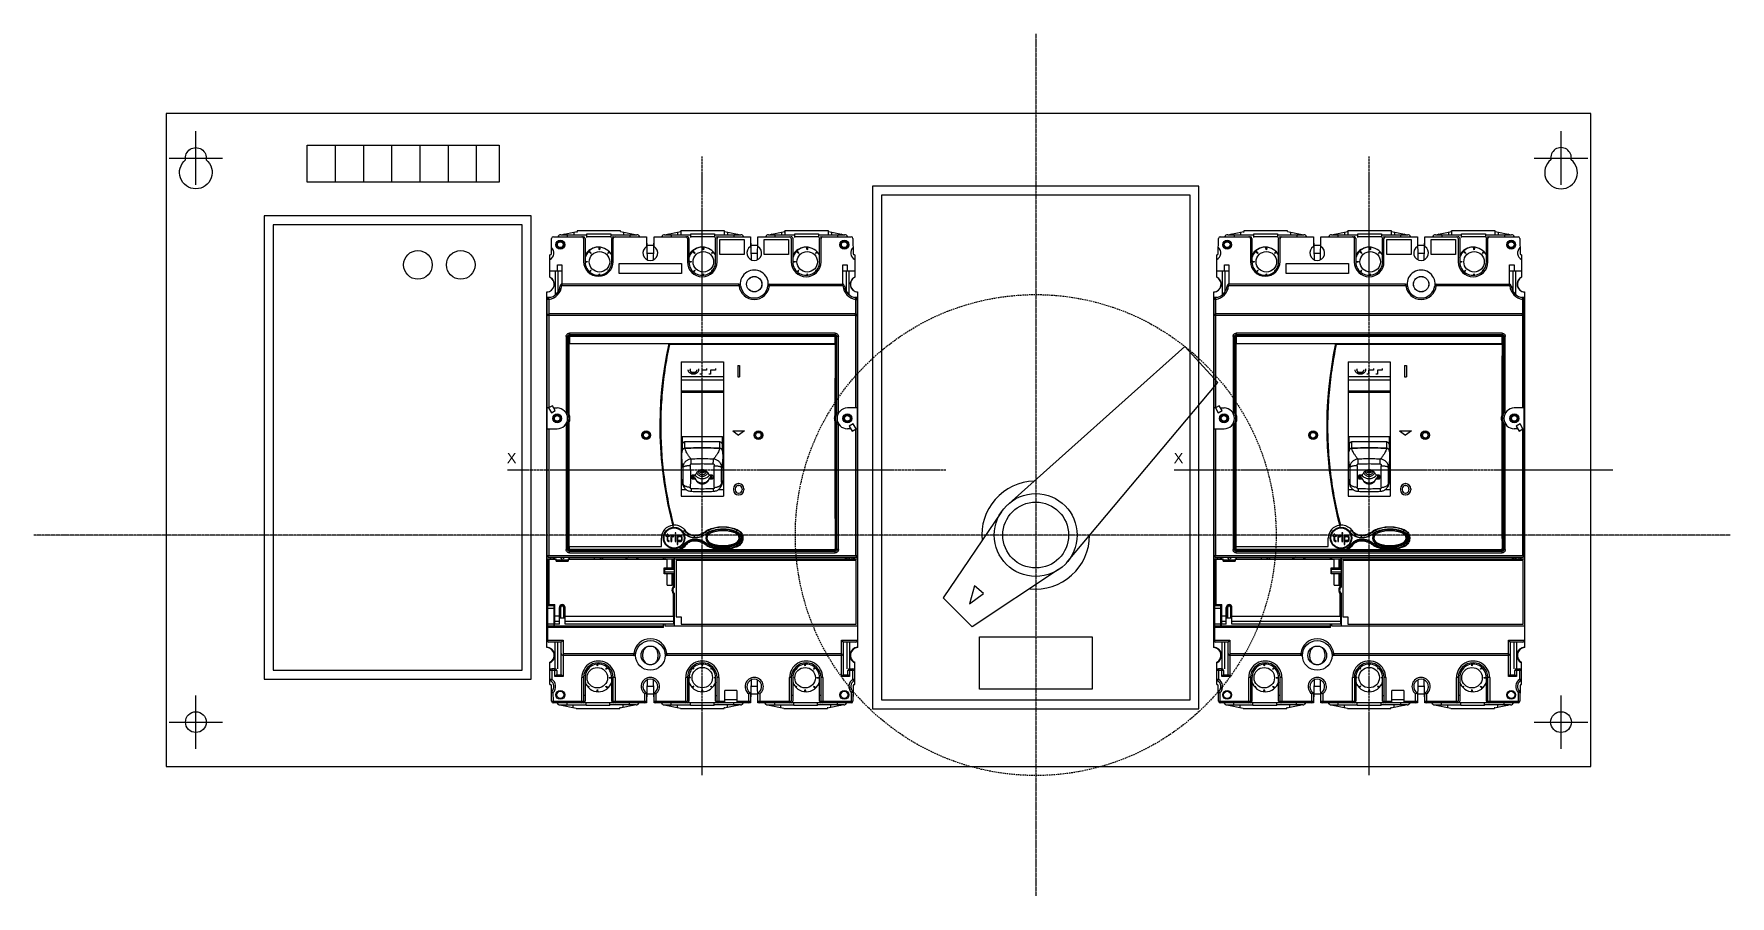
# Model space of a CAD drawing. Extents: x 53 to 624, y 35 to 325.
import ezdxf

# ---------------------------------------------------------------- set-up
doc = ezdxf.new("R2010")
doc.units = 0
for name, pattern in [('AXES2', [1.125, 0.75, -0.125, 0.125, -0.125]), ('CENTER2', [1.125, 0.75, -0.125, 0.125, -0.125]), ('HIDDENX2', [0.75, 0.5, -0.25])]:
    doc.linetypes.add(name, pattern=pattern)
doc.layers.add('AXE', color=80, linetype='AXES2')

# ---------------------------------------------------------------- blocks, each defined once
blk = doc.blocks.new('hfgd')
at = {"color": 7}
for centre, radius, start, end in [((8263.52, -2146.42), 5.5, 128.8441, 51.1559), ((8263.52, -2141.55), 3.5, 350.2666, 189.7334)]:
    blk.add_arc(centre, radius, start, end, dxfattribs=at)
blk = doc.blocks.new('dgjhfdjhfjkkhg')
for p, q in [((8592.63, -2432.71), (8592.72, -2427.54)), ((8593.32, -2426.95), (8603.38, -2426.95)), ((8595.81, -2426.28), (8601.28, -2425.18)), ((8595.81, -2426.28), (8604.63, -2426.28)), ((8598.08, -2426.95), (8598.08, -2426.28)), ((8600.28, -2426.28), (8600.28, -2425.39)), ((8601.28, -2425), (8601.28, -2425.18)), ((8615.98, -2425), (8601.28, -2425)), ((8603.49, -2427.55), (8603.49, -2435.29)), ((8603.98, -2427.55), (8603.98, -2435.45)), ((8604.63, -2427.27), (8604.63, -2426)), ((8604.63, -2426), (8612.63, -2426)), ((8612.63, -2427), (8604.63, -2427)), ((8612.63, -2426), (8612.63, -2427.27)), ((8612.63, -2426.28), (8621.46, -2426.28)), ((8612.98, -2435.45), (8612.98, -2427.55)), ((8613.49, -2435.29), (8613.49, -2427.55)), ((8613.58, -2426.95), (8624.74, -2426.95)), ((8615.98, -2425.16), (8615.98, -2425)), ((8615.98, -2425.16), (8621.46, -2426.28)), ((8616.98, -2425.38), (8616.98, -2426.28)), ((8619.18, -2426.95), (8619.18, -2426.28)), ((8624.74, -2426.95), (8624.74, -2430.29)), ((8624.74, -2427.18), (8624.93, -2434.7)), ((8627.04, -2434.7), (8627.24, -2427.16)), ((8627.24, -2430.29), (8627.24, -2426.95)), ((8627.24, -2426.95), (8638.38, -2426.95)), ((8630.81, -2426.28), (8636.28, -2425.18)), ((8630.81, -2426.28), (8639.63, -2426.28)), ((8633.08, -2426.95), (8633.08, -2426.28)), ((8635.28, -2426.28), (8635.28, -2425.39)), ((8636.28, -2425), (8636.28, -2426.28)), ((8650.98, -2425), (8636.28, -2425)), ((8636.28, -2425.16), (8636.28, -2425)), ((8638.48, -2427.55), (8638.48, -2435.47)), ((8638.98, -2427.55), (8638.98, -2435.45)), ((8639.63, -2427.27), (8639.63, -2426)), ((8639.63, -2426), (8647.63, -2426)), ((8647.63, -2427), (8639.63, -2427)), ((8647.63, -2426), (8647.63, -2427.27)), ((8647.63, -2426.28), (8656.46, -2426.28)), ((8647.98, -2435.45), (8647.98, -2427.55)), ((8648.48, -2435.44), (8648.48, -2427.56)), ((8648.58, -2426.95), (8659.74, -2426.95)), ((8649.39, -2433), (8649.39, -2427.9)), ((8649.39, -2427.9), (8657.59, -2427.9)), ((8650.98, -2426.28), (8650.98, -2425)), ((8650.98, -2425.16), (8650.98, -2425)), ((8650.98, -2425.16), (8656.46, -2426.28)), ((8651.98, -2425.38), (8651.98, -2426.28)), ((8654.18, -2426.95), (8654.18, -2426.28)), ((8657.59, -2427.9), (8657.59, -2433)), ((8659.74, -2426.95), (8659.74, -2430.29)), ((8659.74, -2427.18), (8659.93, -2434.7)), ((8662.04, -2434.7), (8662.24, -2427.16)), ((8662.24, -2430.29), (8662.24, -2426.95)), ((8662.24, -2426.95), (8673.38, -2426.95)), ((8664.39, -2433), (8664.39, -2427.9)), ((8664.39, -2427.9), (8672.59, -2427.9)), ((8665.81, -2426.28), (8671.28, -2425.18)), ((8665.81, -2426.28), (8674.63, -2426.28)), ((8668.08, -2426.95), (8668.08, -2426.28)), ((8670.28, -2426.28), (8670.28, -2425.39)), ((8671.28, -2425), (8671.28, -2426.28)), ((8685.98, -2425), (8671.28, -2425)), ((8671.28, -2425.16), (8671.28, -2425)), ((8672.59, -2427.9), (8672.59, -2433)), ((8673.49, -2427.55), (8673.49, -2435.45)), ((8673.89, -2427.23), (8673.98, -2427.55)), ((8673.98, -2427.55), (8673.98, -2435.45)), ((8674.63, -2427.27), (8674.63, -2426)), ((8674.63, -2426), (8682.63, -2426)), ((8682.63, -2427), (8674.63, -2427)), ((8682.63, -2426), (8682.63, -2427.27)), ((8682.63, -2426.28), (8691.46, -2426.28)), ((8682.98, -2435.45), (8682.98, -2427.55)), ((8683.49, -2435.45), (8683.49, -2427.55)), ((8683.58, -2426.95), (8693.65, -2426.95)), ((8685.98, -2426.28), (8685.98, -2425)), ((8685.98, -2425.16), (8685.98, -2425)), ((8685.98, -2425.16), (8691.5, -2426.28)), ((8686.98, -2425.38), (8686.98, -2426.28)), ((8689.18, -2426.95), (8689.18, -2426.28)), ((8694.25, -2427.54), (8694.34, -2432.71)), ((8592.14, -2440.62), (8592.14, -2433.1)), ((8592.23, -2433.1), (8592.14, -2433.1)), ((8604.96, -2431.93), (8605.07, -2432.04)), ((8605.09, -2431.98), (8605, -2431.89)), ((8606.01, -2432.57), (8605.16, -2431.73)), ((8605.35, -2431.59), (8605.42, -2431.66)), ((8605.48, -2431.63), (8605.39, -2431.55)), ((8608.84, -2431.4), (8608.84, -2430.49)), ((8611.67, -2432.57), (8612.16, -2432.09)), ((8627.16, -2429.95), (8624.81, -2429.95)), ((8624.87, -2432.45), (8627.1, -2432.45)), ((8639.96, -2431.93), (8640.07, -2432.04)), ((8640.09, -2431.98), (8640, -2431.89)), ((8641.01, -2432.57), (8640.16, -2431.73)), ((8640.35, -2431.59), (8640.42, -2431.66)), ((8640.48, -2431.63), (8640.39, -2431.55)), ((8643.84, -2431.4), (8643.84, -2430.49)), ((8646.67, -2432.57), (8647.16, -2432.09)), ((8657.59, -2433), (8649.39, -2433)), ((8662.16, -2429.95), (8659.81, -2429.95)), ((8659.87, -2432.45), (8662.1, -2432.45)), ((8672.59, -2433), (8664.39, -2433)), ((8674.96, -2431.93), (8675.07, -2432.04)), ((8675.09, -2431.98), (8675, -2431.89)), ((8676.01, -2432.57), (8675.16, -2431.73)), ((8675.35, -2431.59), (8675.42, -2431.66)), ((8675.48, -2431.63), (8675.39, -2431.55)), ((8678.84, -2431.4), (8678.84, -2430.49)), ((8681.67, -2432.57), (8682.16, -2432.09)), ((8694.84, -2433.1), (8694.74, -2433.1)), ((8694.84, -2433.1), (8694.84, -2440.62)), ((8592.14, -2438.45), (8596.19, -2438.45)), ((8594.04, -2446.46), (8594.04, -2438.45)), ((8594.69, -2438.45), (8594.69, -2436.45)), ((8594.69, -2436.45), (8596.19, -2436.45)), ((8594.94, -2445.43), (8594.94, -2438.45)), ((8596.19, -2436.45), (8596.19, -2442.95)), ((8604.84, -2435.4), (8603.98, -2435.4)), ((8606.01, -2438.23), (8605.47, -2438.77)), ((8608.84, -2439.91), (8608.84, -2439.41)), ((8611.84, -2438.41), (8611.67, -2438.23)), ((8612.84, -2435.4), (8612.98, -2435.4)), ((8615.49, -2439.3), (8615.49, -2436)), ((8615.49, -2436), (8636.49, -2436)), ((8636.49, -2439.3), (8615.49, -2439.3)), ((8636.49, -2436), (8636.49, -2439.3)), ((8639.84, -2435.4), (8638.98, -2435.4)), ((8641.01, -2438.23), (8640.47, -2438.77)), ((8643.84, -2439.91), (8643.84, -2439.41)), ((8646.84, -2438.41), (8646.67, -2438.23)), ((8647.84, -2435.4), (8647.98, -2435.4)), ((8674.84, -2435.4), (8673.98, -2435.4)), ((8676.01, -2438.23), (8675.47, -2438.77)), ((8678.84, -2439.91), (8678.84, -2439.41)), ((8681.84, -2438.41), (8681.67, -2438.23)), ((8682.84, -2435.4), (8682.98, -2435.4)), ((8690.79, -2442.95), (8690.79, -2436.45)), ((8690.79, -2436.45), (8692.29, -2436.45)), ((8690.79, -2438.45), (8694.84, -2438.45)), ((8692.04, -2445.44), (8692.04, -2438.45)), ((8692.29, -2436.45), (8692.29, -2438.45)), ((8692.94, -2446.46), (8692.94, -2438.45)), ((8591.13, -2447.45), (8591.13, -2445.6)), ((8591.14, -2445.6), (8591.14, -2445.55)), ((8596.12, -2443.54), (8595.63, -2443.49)), ((8595.99, -2443), (8595.99, -2442.95)), ((8655.77, -2442.95), (8595.99, -2442.95)), ((8596.22, -2443.45), (8596.22, -2442.95)), ((8655.77, -2443.45), (8596.22, -2443.45)), ((8655.77, -2443.45), (8655.77, -2442.95)), ((8655.87, -2443.54), (8656.37, -2443.49)), ((8666.1, -2443.54), (8665.61, -2443.49)), ((8666.2, -2443.45), (8666.2, -2442.95)), ((8666.2, -2442.95), (8690.99, -2442.95)), ((8690.75, -2443.45), (8666.2, -2443.45)), ((8690.75, -2443.45), (8690.75, -2442.95)), ((8690.85, -2443.54), (8691.35, -2443.49)), ((8690.99, -2442.95), (8690.99, -2443)), ((8695.84, -2445.55), (8695.84, -2535.48)), ((8591.13, -2534.35), (8591.13, -2447.45)), ((8592.21, -2447.45), (8591.13, -2447.45)), ((8591.24, -2534.35), (8591.24, -2448.15)), ((8591.74, -2448.15), (8591.24, -2448.15)), ((8591.82, -2448.06), (8591.74, -2447.56)), ((8591.74, -2448.15), (8591.74, -2452.96)), ((8695.84, -2447.45), (8694.77, -2447.45)), ((8695.15, -2448.06), (8695.23, -2447.56)), ((8695.24, -2452.96), (8695.24, -2448.15)), ((8695.24, -2448.15), (8695.74, -2448.15)), ((8695.74, -2534.35), (8695.74, -2448.15)), ((8591.74, -2453.55), (8591.24, -2453.55)), ((8591.74, -2453.55), (8591.74, -2484.6)), ((8591.84, -2453.45), (8591.84, -2452.95)), ((8695.14, -2452.95), (8591.84, -2452.95)), ((8695.14, -2453.45), (8591.84, -2453.45)), ((8695.14, -2453.45), (8695.14, -2452.95)), ((8695.24, -2484.65), (8695.24, -2453.55)), ((8695.24, -2453.55), (8695.74, -2453.55)), ((8597.61, -2460.57), (8598.11, -2460.57)), ((8597.61, -2460.58), (8597.61, -2486.39)), ((8598.11, -2460.57), (8598.11, -2486.26)), ((8598.39, -2460.85), (8598.11, -2460.57)), ((8598.38, -2486.88), (8598.38, -2462.95)), ((8598.38, -2462.95), (8598.39, -2462.95)), ((8598.39, -2460.85), (8598.39, -2462.95)), ((8598.69, -2460.85), (8598.39, -2460.85)), ((8598.4, -2462.95), (8688.26, -2462.95)), ((8598.68, -2486.83), (8598.68, -2462.95)), ((8598.69, -2460.85), (8598.69, -2462.95)), ((8688.26, -2459.47), (8598.71, -2459.47)), ((8598.99, -2460.26), (8598.71, -2459.97)), ((8688.27, -2459.97), (8598.71, -2459.97)), ((8687.98, -2460.56), (8598.98, -2460.56)), ((8687.98, -2460.26), (8598.99, -2460.26)), ((8688.26, -2463.21), (8632.41, -2463.21)), ((8688.27, -2459.97), (8687.98, -2460.26)), ((8687.98, -2460.56), (8687.98, -2460.26)), ((8688.26, -2463.21), (8688.26, -2462.95)), ((8688.27, -2459.47), (8688.27, -2459.97)), ((8688.28, -2462.95), (8688.28, -2460.85)), ((8688.28, -2460.85), (8688.58, -2460.85)), ((8688.56, -2463.25), (8688.58, -2463.25)), ((8688.86, -2460.57), (8688.58, -2460.85)), ((8688.58, -2460.85), (8688.58, -2463.25)), ((8688.86, -2486.26), (8688.86, -2460.57)), ((8689.36, -2460.57), (8688.86, -2460.57)), ((8689.36, -2486.39), (8689.36, -2460.58)), ((8636.36, -2469.14), (8636.36, -2514.36)), ((8636.36, -2469.14), (8650.61, -2469.14)), ((8650.61, -2474.12), (8636.36, -2474.12)), ((8639.36, -2471.47), (8639.36, -2471.81)), ((8640.46, -2472.74), (8640.46, -2472.85)), ((8640.56, -2472.74), (8640.46, -2472.74)), ((8640.56, -2472.85), (8640.46, -2472.85)), ((8640.56, -2473.25), (8640.46, -2473.25)), ((8640.56, -2472.85), (8640.56, -2472.74)), ((8642.26, -2471.48), (8642.26, -2471.82)), ((8643.31, -2473.25), (8642.71, -2473.25)), ((8643.31, -2471.9), (8643.31, -2473.25)), ((8644.91, -2471.9), (8643.31, -2471.9)), ((8644.91, -2471.39), (8644.91, -2471.9)), ((8646.31, -2473.25), (8645.71, -2473.25)), ((8646.31, -2471.9), (8646.31, -2473.25)), ((8647.91, -2471.9), (8646.31, -2471.9)), ((8647.91, -2471.39), (8647.91, -2471.9)), ((8650.61, -2469.14), (8650.61, -2514.36)), ((8655.44, -2470.33), (8655.44, -2474.13)), ((8655.44, -2470.33), (8656.04, -2470.33)), ((8655.44, -2474.13), (8656.04, -2474.13)), ((8656.04, -2470.33), (8656.04, -2474.13)), ((8650.61, -2475.3), (8636.36, -2475.3)), ((8650.61, -2478.94), (8636.36, -2478.94)), ((8636.36, -2479.34), (8650.61, -2479.34)), ((8591.7, -2484.65), (8591.24, -2484.65)), ((8592.99, -2483.88), (8591.69, -2484.63)), ((8591.69, -2484.63), (8592.65, -2486.3)), ((8592.65, -2486.3), (8593.95, -2485.55)), ((8593.95, -2485.55), (8592.99, -2483.88)), ((8593.43, -2484.65), (8594.59, -2484.65)), ((8695.74, -2484.65), (8692.39, -2484.65)), ((8591.24, -2491.65), (8594.59, -2491.65)), ((8591.74, -2491.65), (8591.74, -2534.35)), ((8597.61, -2489.92), (8597.61, -2532.33)), ((8598.11, -2486.26), (8598.11, -2486.26)), ((8598.11, -2490.05), (8598.11, -2532.33)), ((8598.11, -2490.05), (8598.11, -2490.05)), ((8598.38, -2531.35), (8598.38, -2489.42)), ((8598.68, -2531.35), (8598.68, -2489.47)), ((8688.86, -2486.26), (8688.86, -2486.26)), ((8688.86, -2532.33), (8688.86, -2490.05)), ((8688.86, -2490.05), (8688.86, -2490.05)), ((8689.36, -2532.33), (8689.36, -2489.92)), ((8693.54, -2491.65), (8692.39, -2491.65)), ((8694.32, -2490), (8693.02, -2490.75)), ((8693.02, -2490.75), (8693.99, -2492.43)), ((8693.99, -2492.43), (8695.29, -2491.68)), ((8695.29, -2491.68), (8694.32, -2490)), ((8695.24, -2534.35), (8695.24, -2491.7)), ((8695.27, -2491.65), (8695.74, -2491.65)), ((8636.66, -2494.22), (8636.66, -2499.16)), ((8636.66, -2494.22), (8650.31, -2494.22)), ((8636.69, -2497.25), (8636.66, -2497.25)), ((8636.66, -2497.28), (8636.69, -2497.28)), ((8636.69, -2497.07), (8636.69, -2499.09)), ((8650.29, -2497.07), (8650.29, -2499.09)), ((8650.31, -2497.25), (8650.29, -2497.25)), ((8650.29, -2497.28), (8650.31, -2497.28)), ((8650.31, -2499.16), (8650.31, -2494.22)), ((8653.74, -2492.39), (8657.74, -2492.39)), ((8653.74, -2492.39), (8655.74, -2493.85)), ((8657.74, -2492.39), (8655.74, -2493.85)), ((8636.49, -2508.57), (8636.49, -2501.02)), ((8650.49, -2508.57), (8650.49, -2501.02)), ((8650.49, -2501.02), (8650.49, -2501.02)), ((8639.86, -2508.2), (8639.86, -2507.62)), ((8641.16, -2507.32), (8640.16, -2507.32)), ((8640.16, -2508.3), (8640.16, -2508.49)), ((8641.16, -2508.3), (8640.16, -2508.3)), ((8640.16, -2508.49), (8641.16, -2508.49)), ((8640.24, -2507.32), (8640.24, -2508.3)), ((8640.74, -2508.3), (8640.74, -2507.32)), ((8641.16, -2508.49), (8641.16, -2508.3)), ((8646.81, -2507.32), (8645.81, -2507.32)), ((8646.81, -2508.3), (8645.81, -2508.3)), ((8645.81, -2508.3), (8645.81, -2508.49)), ((8645.81, -2508.49), (8646.81, -2508.49)), ((8646.24, -2507.32), (8646.24, -2508.3)), ((8646.74, -2508.3), (8646.74, -2507.32)), ((8646.81, -2508.49), (8646.81, -2508.3)), ((8647.11, -2507.62), (8647.11, -2508.2)), ((8638.18, -2512.21), (8636.36, -2512.21)), ((8636.36, -2514.36), (8650.61, -2514.36)), ((8637.48, -2511.55), (8637.48, -2511.55)), ((8650.61, -2512.21), (8648.79, -2512.21)), ((8649.49, -2511.55), (8649.49, -2511.55)), ((8653.99, -2511.83), (8653.99, -2512.23)), ((8654.59, -2511.83), (8654.59, -2512.23)), ((8655.69, -2510.13), (8655.79, -2510.13)), ((8655.69, -2510.73), (8655.79, -2510.73)), ((8655.69, -2513.33), (8655.79, -2513.33)), ((8655.69, -2513.93), (8655.79, -2513.93)), ((8656.89, -2511.83), (8656.89, -2512.23)), ((8657.49, -2511.83), (8657.49, -2512.23)), ((8652.14, -2525.78), (8648.69, -2525.78)), ((8598.38, -2531.35), (8598.39, -2531.35)), ((8598.39, -2532.05), (8598.39, -2531.35)), ((8598.4, -2531.35), (8629.69, -2531.35)), ((8598.69, -2532.05), (8598.69, -2531.35)), ((8629.69, -2531.35), (8629.69, -2528.45)), ((8631.62, -2527.61), (8631.19, -2527.61)), ((8631.19, -2527.61), (8631.19, -2527.87)), ((8631.19, -2527.87), (8631.62, -2527.87)), ((8631.89, -2527.1), (8631.62, -2527.1)), ((8631.62, -2527.1), (8631.62, -2527.61)), ((8631.62, -2527.87), (8631.62, -2529.14)), ((8631.62, -2529.14), (8631.73, -2529.4)), ((8631.73, -2529.4), (8631.89, -2529.53)), ((8631.89, -2527.61), (8631.89, -2527.1)), ((8632.48, -2527.61), (8631.89, -2527.61)), ((8631.89, -2527.87), (8632.48, -2527.87)), ((8631.89, -2529.02), (8631.89, -2527.87)), ((8631.94, -2529.21), (8631.89, -2529.02)), ((8631.89, -2529.53), (8632.05, -2529.59)), ((8632.11, -2529.33), (8631.94, -2529.21)), ((8632.05, -2529.59), (8632.38, -2529.65)), ((8632.38, -2529.4), (8632.11, -2529.33)), ((8632.38, -2529.65), (8632.38, -2529.4)), ((8632.48, -2527.87), (8632.48, -2527.61)), ((8633.19, -2527.61), (8632.92, -2527.61)), ((8632.92, -2527.61), (8632.92, -2529.65)), ((8632.92, -2529.65), (8633.19, -2529.65)), ((8633.19, -2527.99), (8633.19, -2527.61)), ((8633.3, -2527.87), (8633.19, -2527.99)), ((8633.19, -2528.38), (8633.35, -2528.12)), ((8633.19, -2529.65), (8633.19, -2528.38)), ((8633.46, -2527.74), (8633.3, -2527.87)), ((8633.35, -2528.12), (8633.57, -2527.99)), ((8633.62, -2527.67), (8633.46, -2527.74)), ((8633.57, -2527.99), (8633.89, -2527.93)), ((8633.89, -2527.61), (8633.62, -2527.67)), ((8633.89, -2527.93), (8633.89, -2527.61)), ((8634.59, -2526.65), (8634.32, -2526.65)), ((8634.32, -2526.65), (8634.32, -2526.97)), ((8634.32, -2526.97), (8634.59, -2526.97)), ((8634.59, -2527.61), (8634.32, -2527.61)), ((8634.32, -2527.61), (8634.32, -2529.65)), ((8634.32, -2529.65), (8634.59, -2529.65)), ((8634.59, -2526.97), (8634.59, -2526.65)), ((8634.59, -2529.65), (8634.59, -2527.61)), ((8635.3, -2527.61), (8635.02, -2527.61)), ((8635.02, -2527.61), (8635.02, -2530.67)), ((8635.02, -2530.67), (8635.3, -2530.67)), ((8635.3, -2527.99), (8635.3, -2527.61)), ((8635.35, -2527.87), (8635.3, -2527.99)), ((8635.3, -2528.31), (8635.4, -2528.12)), ((8635.3, -2528.95), (8635.3, -2528.31)), ((8635.4, -2529.14), (8635.3, -2528.95)), ((8635.3, -2529.27), (8635.35, -2529.4)), ((8635.3, -2530.67), (8635.3, -2529.27)), ((8635.46, -2527.74), (8635.35, -2527.87)), ((8635.35, -2529.4), (8635.46, -2529.53)), ((8635.4, -2528.12), (8635.57, -2527.99)), ((8635.57, -2529.27), (8635.4, -2529.14)), ((8635.57, -2527.67), (8635.46, -2527.74)), ((8635.46, -2529.53), (8635.57, -2529.59)), ((8635.78, -2527.61), (8635.57, -2527.67)), ((8635.78, -2527.93), (8635.57, -2527.99)), ((8635.78, -2529.33), (8635.57, -2529.27)), ((8635.57, -2529.59), (8635.78, -2529.65)), ((8636.11, -2527.61), (8635.78, -2527.61)), ((8635.78, -2527.93), (8636.11, -2527.93)), ((8636, -2529.33), (8635.78, -2529.33)), ((8635.78, -2529.65), (8636.11, -2529.65)), ((8636.21, -2529.27), (8636, -2529.33)), ((8636.32, -2527.67), (8636.11, -2527.61)), ((8636.11, -2527.93), (8636.32, -2528.06)), ((8636.11, -2529.65), (8636.32, -2529.59)), ((8636.38, -2529.14), (8636.21, -2529.27)), ((8636.48, -2527.8), (8636.32, -2527.67)), ((8636.32, -2528.06), (8636.43, -2528.25)), ((8636.32, -2529.59), (8636.48, -2529.46)), ((8636.43, -2529.02), (8636.38, -2529.14)), ((8636.43, -2528.25), (8636.48, -2528.44)), ((8636.48, -2528.82), (8636.43, -2529.02)), ((8636.65, -2527.99), (8636.48, -2527.8)), ((8636.48, -2528.44), (8636.48, -2528.82)), ((8636.48, -2529.46), (8636.7, -2529.14)), ((8636.7, -2528.12), (8636.65, -2527.99)), ((8636.75, -2528.38), (8636.7, -2528.12)), ((8636.7, -2529.14), (8636.75, -2528.89)), ((8636.75, -2528.89), (8636.75, -2528.38)), ((8640.91, -2527.48), (8640.91, -2527.65)), ((8640.91, -2529.48), (8640.91, -2529.25)), ((8644.97, -2529.52), (8645.09, -2527.2)), ((8645.08, -2527.38), (8644.97, -2527.38)), ((8651.7, -2531.18), (8649.13, -2531.18)), ((8655.89, -2527.45), (8655.99, -2529.26)), ((8591.13, -2534.35), (8695.84, -2534.35)), ((8591.14, -2565.36), (8591.14, -2534.35)), ((8591.14, -2535.48), (8594.29, -2535.48)), ((8591.34, -2535.48), (8591.34, -2562.88)), ((8591.44, -2534.95), (8591.44, -2534.35)), ((8591.44, -2534.95), (8695.54, -2534.95)), ((8591.54, -2534.95), (8591.54, -2534.35)), ((8591.59, -2550.88), (8591.59, -2535.68)), ((8594.29, -2535.68), (8591.59, -2535.68)), ((8591.79, -2535.48), (8591.79, -2550.88)), ((8592.34, -2535.48), (8592.34, -2534.95)), ((8592.39, -2534.95), (8592.39, -2535.48)), ((8593.24, -2534.95), (8593.24, -2535.48)), ((8593.74, -2535.48), (8593.74, -2534.95)), ((8594.29, -2536.23), (8594.29, -2535.48)), ((8594.29, -2535.78), (8598.29, -2535.78)), ((8594.29, -2536.23), (8598.29, -2536.23)), ((8596.43, -2535.78), (8595.74, -2534.95)), ((8596.4, -2534.95), (8596.83, -2535.48)), ((8597.61, -2532.33), (8598.11, -2532.33)), ((8598.11, -2532.33), (8598.39, -2532.05)), ((8598.29, -2535.48), (8598.29, -2536.23)), ((8598.29, -2535.48), (8633.74, -2535.48)), ((8631.64, -2535.68), (8598.29, -2535.68)), ((8598.39, -2532.05), (8598.69, -2532.05)), ((8598.71, -2532.93), (8598.99, -2532.65)), ((8598.71, -2532.93), (8688.27, -2532.93)), ((8598.71, -2533.43), (8688.26, -2533.43)), ((8598.79, -2535.48), (8598.79, -2534.95)), ((8598.99, -2532.65), (8598.99, -2532.35)), ((8635.94, -2532.35), (8598.99, -2532.35)), ((8636.07, -2532.65), (8598.99, -2532.65)), ((8607.09, -2534.95), (8607.09, -2535.48)), ((8609.04, -2535.48), (8609.47, -2534.95)), ((8610.13, -2534.95), (8609.69, -2535.48)), ((8617.8, -2535.35), (8617.83, -2535.48)), ((8618.24, -2535.48), (8618.12, -2535.03)), ((8621.33, -2535.48), (8621.45, -2535.03)), ((8621.74, -2535.48), (8621.77, -2535.38)), ((8630.44, -2535.48), (8630.44, -2534.95)), ((8630.84, -2534.95), (8630.84, -2535.48)), ((8631.64, -2538.53), (8631.64, -2535.48)), ((8633.34, -2538.53), (8633.34, -2535.48)), ((8633.94, -2535.68), (8633.34, -2535.68)), ((8633.74, -2538.53), (8633.74, -2535.48)), ((8633.94, -2535.68), (8633.94, -2538.53)), ((8634.14, -2544.98), (8634.14, -2534.95)), ((8634.14, -2535.48), (8695.84, -2535.48)), ((8695.34, -2535.98), (8634.64, -2535.98)), ((8634.64, -2535.98), (8634.64, -2554.98)), ((8687.96, -2532.63), (8636.06, -2532.63)), ((8636.06, -2532.63), (8636.07, -2532.65)), ((8687.96, -2532.37), (8636.25, -2532.37)), ((8687.96, -2532.63), (8687.96, -2532.37)), ((8687.96, -2532.63), (8688.27, -2532.93)), ((8688.56, -2532.03), (8688.86, -2532.33)), ((8689.36, -2532.33), (8688.86, -2532.33)), ((8691.42, -2534.95), (8691.86, -2535.48)), ((8692.4, -2535.48), (8691.96, -2534.95)), ((8693.18, -2535.48), (8692.74, -2534.95)), ((8693.91, -2534.95), (8693.91, -2535.48)), ((8694.59, -2535.48), (8694.59, -2534.95)), ((8694.64, -2534.95), (8694.64, -2535.48)), ((8695.34, -2557.48), (8695.34, -2535.98)), ((8695.44, -2534.95), (8695.44, -2534.35)), ((8695.54, -2534.35), (8695.54, -2534.95)), ((8695.84, -2535.48), (8695.84, -2565.36)), ((8630.64, -2538.53), (8633.94, -2538.53)), ((8630.64, -2540.53), (8630.64, -2538.53)), ((8633.94, -2540.53), (8630.64, -2540.53)), ((8630.84, -2540.53), (8630.84, -2538.53)), ((8630.84, -2538.98), (8634.14, -2538.98)), ((8634.14, -2539.98), (8630.84, -2539.98)), ((8631.64, -2544.28), (8631.64, -2540.53)), ((8633.34, -2544.28), (8633.34, -2540.53)), ((8633.74, -2544.73), (8633.74, -2540.53)), ((8633.94, -2540.53), (8633.96, -2545.1)), ((8633.94, -2542.68), (8634.14, -2542.68)), ((8631.64, -2544.28), (8633.34, -2544.28)), ((8633.74, -2554.73), (8633.74, -2547.22)), ((8633.94, -2557.43), (8633.94, -2546.85)), ((8634.14, -2557.98), (8634.14, -2546.98)), ((8593.74, -2552.18), (8591.14, -2552.18)), ((8591.34, -2551.18), (8593.54, -2551.18)), ((8591.59, -2550.88), (8593.84, -2550.88)), ((8593.24, -2550.88), (8593.24, -2551.18)), ((8593.54, -2557.98), (8593.54, -2551.18)), ((8593.74, -2557.78), (8593.74, -2550.88)), ((8593.84, -2557.43), (8593.84, -2550.88)), ((8595.34, -2557.43), (8595.34, -2551.83)), ((8595.54, -2555.33), (8595.54, -2551.93)), ((8595.74, -2551.93), (8595.54, -2551.93)), ((8595.74, -2551.93), (8595.74, -2555.33)), ((8596.84, -2555.33), (8596.84, -2551.93)), ((8597.04, -2551.93), (8596.84, -2551.93)), ((8597.04, -2551.93), (8597.04, -2555.33)), ((8597.24, -2557.43), (8597.24, -2551.83)), ((8634.14, -2549.93), (8633.94, -2549.93)), ((8591.14, -2557.38), (8593.74, -2557.38)), ((8630.44, -2558.58), (8591.14, -2558.58)), ((8591.34, -2557.98), (8630.44, -2557.98)), ((8593.84, -2555.78), (8593.74, -2555.78)), ((8593.84, -2557.28), (8593.74, -2557.28)), ((8595.34, -2554.73), (8593.84, -2554.73)), ((8593.84, -2556.5), (8595.34, -2556.5)), ((8595.34, -2557.43), (8593.84, -2557.43)), ((8595.54, -2555.33), (8597.04, -2555.33)), ((8597.24, -2554.73), (8633.94, -2554.73)), ((8597.24, -2556.5), (8633.94, -2556.5)), ((8633.94, -2557.43), (8597.24, -2557.43)), ((8630.44, -2558.58), (8630.44, -2557.43)), ((8630.84, -2557.43), (8630.84, -2557.98)), ((8630.84, -2557.98), (8695.84, -2557.98)), ((8634.14, -2555.78), (8633.94, -2555.78)), ((8634.14, -2557.28), (8633.94, -2557.28)), ((8634.64, -2554.98), (8636.34, -2554.98)), ((8636.34, -2554.98), (8636.34, -2557.48)), ((8636.34, -2557.48), (8695.34, -2557.48)), ((8591.14, -2562.88), (8596.59, -2562.88)), ((8595.99, -2563.48), (8591.74, -2563.48)), ((8593.84, -2563.48), (8593.84, -2572.48)), ((8594.74, -2563.48), (8594.74, -2572.48)), ((8595.99, -2574.48), (8595.99, -2563.48)), ((8596.59, -2562.88), (8596.59, -2575.08)), ((8690.39, -2562.88), (8695.84, -2562.88)), ((8690.39, -2575.08), (8690.39, -2562.88)), ((8695.24, -2563.48), (8690.99, -2563.48)), ((8690.99, -2563.48), (8690.99, -2574.48)), ((8692.24, -2563.48), (8692.24, -2572.48)), ((8693.13, -2563.48), (8693.13, -2572.48)), ((8592.14, -2577.8), (8592.14, -2570.28)), ((8596.59, -2567.38), (8620.42, -2567.38)), ((8620.42, -2567.98), (8596.59, -2567.98)), ((8608.13, -2571), (8608.13, -2571.5)), ((8621.02, -2567.44), (8620.42, -2567.38)), ((8620.42, -2567.98), (8620.42, -2567.38)), ((8623.44, -2568.55), (8623.44, -2567.35)), ((8628.54, -2567.35), (8628.54, -2568.55)), ((8630.96, -2567.44), (8631.55, -2567.38)), ((8631.55, -2567.38), (8690.39, -2567.38)), ((8631.55, -2567.38), (8631.55, -2567.98)), ((8690.39, -2567.98), (8631.55, -2567.98)), ((8643.49, -2570.95), (8643.49, -2571.47)), ((8678.13, -2571), (8678.13, -2571.5)), ((8694.84, -2577.8), (8694.84, -2570.28)), ((8594.44, -2573.08), (8592.14, -2573.08)), ((8592.14, -2576), (8592.74, -2576)), ((8592.41, -2576.5), (8592.74, -2576)), ((8593.84, -2572.48), (8592.74, -2572.48)), ((8592.74, -2572.48), (8592.74, -2576)), ((8593.84, -2575.08), (8593.84, -2572.48)), ((8596.59, -2575.08), (8593.84, -2575.08)), ((8594.44, -2573.08), (8594.44, -2574.48)), ((8594.44, -2574.48), (8595.99, -2574.48)), ((8603.49, -2575.48), (8602.89, -2575.48)), ((8602.89, -2583.98), (8602.89, -2575.48)), ((8603.49, -2575.48), (8603.49, -2583.38)), ((8603.98, -2575.45), (8603.98, -2583.35)), ((8604.13, -2575.5), (8603.98, -2575.5)), ((8605.13, -2572.5), (8605.3, -2572.67)), ((8610.96, -2572.67), (8611.49, -2572.14)), ((8612.13, -2575.5), (8612.98, -2575.5)), ((8612.98, -2583.35), (8612.98, -2575.45)), ((8614.09, -2575.48), (8613.49, -2575.48)), ((8613.49, -2583.38), (8613.49, -2575.48)), ((8614.09, -2575.48), (8614.09, -2583.98)), ((8624.93, -2576.24), (8624.73, -2583.95)), ((8627.24, -2583.95), (8627.04, -2576.24)), ((8638.49, -2575.48), (8637.89, -2575.48)), ((8637.89, -2583.98), (8637.89, -2575.48)), ((8638.49, -2575.48), (8638.49, -2583.38)), ((8638.98, -2575.45), (8638.98, -2583.35)), ((8639.48, -2575.47), (8638.98, -2575.47)), ((8640.29, -2572.28), (8640.66, -2572.64)), ((8646.32, -2572.64), (8646.68, -2572.28)), ((8647.49, -2575.47), (8647.98, -2575.47)), ((8647.98, -2583.35), (8647.98, -2575.45)), ((8649.09, -2575.48), (8648.49, -2575.48)), ((8648.49, -2583.38), (8648.49, -2575.48)), ((8649.09, -2575.48), (8649.09, -2583.98)), ((8659.93, -2576.24), (8659.73, -2583.95)), ((8662.24, -2583.95), (8662.04, -2576.24)), ((8673.49, -2575.48), (8672.89, -2575.48)), ((8672.89, -2583.98), (8672.89, -2575.48)), ((8673.49, -2575.48), (8673.49, -2583.38)), ((8673.98, -2575.45), (8673.98, -2583.35)), ((8674.13, -2575.5), (8673.98, -2575.5)), ((8675.13, -2572.5), (8675.3, -2572.67)), ((8680.96, -2572.67), (8681.5, -2572.14)), ((8682.13, -2575.5), (8682.98, -2575.5)), ((8682.98, -2583.35), (8682.98, -2575.45)), ((8684.09, -2575.48), (8683.49, -2575.48)), ((8683.49, -2583.38), (8683.49, -2575.48)), ((8684.09, -2575.48), (8684.09, -2583.98)), ((8693.14, -2575.08), (8690.39, -2575.08)), ((8690.99, -2574.48), (8692.54, -2574.48)), ((8694.84, -2573.08), (8692.54, -2573.08)), ((8692.54, -2574.48), (8692.54, -2573.08)), ((8693.14, -2572.48), (8694.24, -2572.48)), ((8693.14, -2572.48), (8693.14, -2575.08)), ((8694.24, -2576), (8694.24, -2572.48)), ((8694.24, -2576), (8694.84, -2576)), ((8694.56, -2576.5), (8694.24, -2576)), ((8592.14, -2577.8), (8592.23, -2577.8)), ((8592.72, -2583.36), (8592.63, -2578.2)), ((8592.67, -2580.52), (8593.27, -2580.51)), ((8592.72, -2583.39), (8592.67, -2580.52)), ((8592.84, -2580.09), (8593.27, -2580.51)), ((8593.32, -2583.38), (8593.27, -2580.51)), ((8603.98, -2581.45), (8603.49, -2581.45)), ((8605.3, -2578.33), (8604.98, -2578.65)), ((8608.13, -2579.51), (8608.13, -2580.19)), ((8610.96, -2578.33), (8611.63, -2579.01)), ((8613.49, -2581.45), (8612.98, -2581.45)), ((8624.14, -2583.98), (8624.14, -2580.96)), ((8624.74, -2580.64), (8624.74, -2583.38)), ((8624.81, -2580.95), (8627.16, -2580.95)), ((8627.1, -2578.45), (8624.87, -2578.45)), ((8627.24, -2583.38), (8627.24, -2580.64)), ((8627.84, -2580.96), (8627.84, -2583.98)), ((8638.49, -2581.45), (8638.98, -2581.45)), ((8640.66, -2578.3), (8640.13, -2578.83)), ((8643.49, -2579.48), (8643.49, -2580.22)), ((8646.32, -2578.3), (8646.84, -2578.83)), ((8647.98, -2581.45), (8648.49, -2581.45)), ((8655.14, -2579.78), (8651.14, -2579.78)), ((8651.14, -2583.98), (8651.14, -2579.78)), ((8651.14, -2582.82), (8655.14, -2582.82)), ((8655.14, -2582.97), (8651.14, -2582.97)), ((8655.14, -2579.78), (8655.14, -2583.98)), ((8659.14, -2583.98), (8659.14, -2580.96)), ((8659.74, -2580.64), (8659.74, -2583.38)), ((8659.81, -2580.95), (8662.16, -2580.95)), ((8662.1, -2578.45), (8659.87, -2578.45)), ((8662.24, -2583.38), (8662.24, -2580.64)), ((8662.84, -2580.96), (8662.84, -2583.98)), ((8673.98, -2581.45), (8673.49, -2581.45)), ((8675.3, -2578.33), (8674.98, -2578.65)), ((8678.13, -2579.51), (8678.13, -2580.19)), ((8680.96, -2578.33), (8681.63, -2579.01)), ((8683.49, -2581.45), (8682.98, -2581.45)), ((8693.7, -2580.51), (8693.65, -2583.38)), ((8694.13, -2580.09), (8693.7, -2580.51)), ((8694.3, -2580.52), (8693.7, -2580.51)), ((8694.34, -2578.2), (8694.25, -2583.36)), ((8694.3, -2580.52), (8694.25, -2583.39)), ((8694.74, -2577.8), (8694.84, -2577.8)), ((8592.72, -2583.39), (8593.32, -2583.38)), ((8593.32, -2583.38), (8603.49, -2583.38)), ((8593.32, -2583.38), (8593.32, -2583.98)), ((8602.89, -2583.98), (8593.32, -2583.98)), ((8595.51, -2584.63), (8600.99, -2585.75)), ((8595.51, -2584.63), (8604.34, -2584.63)), ((8597.79, -2583.98), (8597.79, -2584.63)), ((8599.99, -2585.53), (8599.99, -2584.63)), ((8600.99, -2585.75), (8600.99, -2585.9)), ((8600.99, -2585.9), (8615.69, -2585.9)), ((8603.38, -2583.95), (8602.89, -2583.98)), ((8614.08, -2583.97), (8602.89, -2583.97)), ((8604.34, -2584.9), (8604.34, -2583.97)), ((8612.34, -2584.9), (8604.34, -2584.9)), ((8612.34, -2584.9), (8612.34, -2583.97)), ((8621.16, -2584.63), (8612.34, -2584.63)), ((8613.49, -2583.38), (8624.74, -2583.38)), ((8614.09, -2583.98), (8613.58, -2583.95)), ((8624.14, -2583.98), (8614.09, -2583.98)), ((8621.16, -2584.63), (8615.69, -2585.73)), ((8615.69, -2585.9), (8615.69, -2585.73)), ((8616.69, -2584.63), (8616.69, -2585.52)), ((8618.89, -2583.98), (8618.89, -2584.63)), ((8624.73, -2583.95), (8624.24, -2583.95)), ((8627.24, -2583.38), (8638.49, -2583.38)), ((8627.73, -2583.95), (8627.24, -2583.95)), ((8637.89, -2583.98), (8627.84, -2583.98)), ((8630.66, -2584.63), (8639.49, -2584.63)), ((8630.66, -2584.63), (8636.14, -2585.75)), ((8632.94, -2583.98), (8632.94, -2584.63)), ((8635.14, -2585.53), (8635.14, -2584.63)), ((8636.14, -2585.75), (8636.14, -2585.9)), ((8636.14, -2585.9), (8650.84, -2585.9)), ((8649.08, -2583.97), (8637.89, -2583.97)), ((8638.38, -2583.95), (8637.99, -2583.95)), ((8639.49, -2584.9), (8639.49, -2583.97)), ((8647.49, -2584.9), (8639.49, -2584.9)), ((8647.49, -2584.9), (8647.49, -2583.97)), ((8656.31, -2584.63), (8647.49, -2584.63)), ((8648.49, -2583.38), (8651.14, -2583.38)), ((8648.98, -2583.95), (8648.58, -2583.95)), ((8651.14, -2583.98), (8649.09, -2583.98)), ((8656.31, -2584.63), (8650.84, -2585.73)), ((8650.84, -2585.9), (8650.84, -2585.73)), ((8655.14, -2583.95), (8651.14, -2583.95)), ((8651.84, -2584.63), (8651.84, -2585.52)), ((8654.04, -2583.95), (8654.04, -2584.63)), ((8655.14, -2583.38), (8659.74, -2583.38)), ((8659.14, -2583.98), (8655.14, -2583.98)), ((8659.73, -2583.95), (8659.24, -2583.95)), ((8662.24, -2583.38), (8673.49, -2583.38)), ((8662.73, -2583.95), (8662.24, -2583.95)), ((8672.89, -2583.98), (8662.84, -2583.98)), ((8665.51, -2584.63), (8674.34, -2584.63)), ((8665.51, -2584.63), (8670.99, -2585.75)), ((8667.79, -2583.98), (8667.79, -2584.63)), ((8669.99, -2585.53), (8669.99, -2584.63)), ((8670.99, -2585.75), (8670.99, -2585.9)), ((8670.99, -2585.9), (8685.69, -2585.9)), ((8684.08, -2583.97), (8672.89, -2583.97)), ((8673.38, -2583.95), (8672.99, -2583.95)), ((8674.34, -2584.9), (8674.34, -2583.97)), ((8682.34, -2584.9), (8674.34, -2584.9)), ((8682.34, -2584.9), (8682.34, -2583.97)), ((8691.16, -2584.63), (8682.34, -2584.63)), ((8683.49, -2583.38), (8693.65, -2583.38)), ((8683.98, -2583.95), (8683.58, -2583.95)), ((8693.65, -2583.98), (8684.09, -2583.98)), ((8691.16, -2584.63), (8685.69, -2585.73)), ((8685.69, -2585.9), (8685.69, -2585.73)), ((8686.69, -2584.63), (8686.69, -2585.52)), ((8688.89, -2583.98), (8688.89, -2584.63)), ((8693.65, -2583.38), (8694.25, -2583.39)), ((8693.65, -2583.98), (8693.65, -2583.38))]:
    blk.add_line(p, q)
for points in [[(8598.11, -2486.26), (8598.11, -2486.26), (8598.11, -2486.26), (8598.11, -2486.26)], [(8598.11, -2490.05), (8598.11, -2490.05), (8598.11, -2490.05), (8598.11, -2490.05)], [(8688.46, -2487.37), (8688.46, -2487.37), (8688.46, -2487.37), (8688.46, -2487.37)], [(8688.86, -2486.26), (8688.86, -2486.26), (8688.86, -2486.26), (8688.86, -2486.26)], [(8688.86, -2490.05), (8688.86, -2490.05), (8688.86, -2490.05), (8688.86, -2490.05)]]:
    blk.add_lwpolyline(points)
for centre, radius in [((8595.64, -2429.65), 1.5), ((8595.64, -2429.65), 1.23), ((8595.64, -2429.65), 0.975), ((8691.34, -2429.65), 1.5), ((8691.34, -2429.65), 1.23), ((8691.34, -2429.65), 0.975), ((8608.84, -2435.4), 3.45), ((8643.84, -2435.4), 3.45), ((8678.84, -2435.4), 3.45), ((8660.99, -2442.95), 2.6), ((8660.99, -2442.95), 2.55), ((8594.59, -2488.15), 1.5), ((8594.59, -2488.15), 1.2), ((8594.59, -2488.15), 0.95), ((8692.39, -2488.15), 1.5), ((8692.39, -2488.15), 1.2), ((8692.39, -2488.15), 0.95), ((8624.59, -2493.82), 1.45), ((8624.59, -2493.82), 1.25), ((8624.59, -2493.82), 0.95), ((8662.39, -2493.82), 1.45), ((8662.39, -2493.82), 1.25), ((8662.39, -2493.82), 0.95), ((8633.99, -2528.45), 3.6), ((8633.99, -2528.45), 3.5), ((8633.99, -2528.45), 3.4), ((8625.99, -2567.98), 5), ((8625.99, -2567.98), 3.14), ((8608.13, -2575.5), 3.45), ((8643.49, -2575.47), 3.45), ((8678.13, -2575.5), 3.45), ((8595.64, -2581.28), 1.5), ((8595.64, -2581.28), 1.2), ((8691.34, -2581.28), 1.5), ((8691.34, -2581.28), 1.2)]:
    blk.add_circle(centre, radius)
for centre, radius, start, end in [((8593.32, -2427.55), 0.6, 90, 179), ((8595.81, -2427.28), 1, 90.0002, 160.8986), ((8597.16, -2427.08), 1, 102.4318, 126.1569), ((8602.89, -2427.55), 0.6, 359.9983, 90), ((8603.38, -2427.55), 0.6, 0, 89.9967), ((8613.58, -2427.55), 0.6, 90.0044, 180.0002), ((8614.09, -2427.55), 0.6, 90.0014, 179.9982), ((8621.46, -2427.28), 1, 19.111, 90), ((8630.81, -2427.28), 1, 90.0002, 160.8943), ((8632.16, -2427.08), 1, 102.4318, 126.1569), ((8637.89, -2427.55), 0.6, 359.9811, 90.0003), ((8638.38, -2427.55), 0.6, 0.0008, 90.0044), ((8648.58, -2427.55), 0.6, 90.0044, 180.0002), ((8649.09, -2427.55), 0.6, 89.9998, 179.9699), ((8655.11, -2427.09), 1, 55.0271, 77.5109), ((8656.46, -2427.28), 1, 19.111, 90), ((8665.81, -2427.28), 1, 90.0002, 160.8943), ((8667.16, -2427.08), 1, 102.4318, 126.1569), ((8672.89, -2427.55), 0.6, 0.0007, 89.9891), ((8673.38, -2427.55), 0.6, 32.7034, 90.0054), ((8683.58, -2427.55), 0.6, 90.0098, 180.0002), ((8684.09, -2427.55), 0.6, 90.0025, 179.9989), ((8690.11, -2427.09), 1, 55.0271, 77.5109), ((8691.46, -2427.28), 1, 19.1074, 90), ((8693.65, -2427.55), 0.6, 1.0002, 90.0027), ((8590.99, -2432.45), 2.5, 297.3641, 352.5635), ((8592.23, -2432.7), 0.4, 270, 359), ((8590.99, -2432.45), 2.5, 352.5635, 47.7531), ((8608.84, -2435.4), 5.05, 136.9422, 164.4371), ((8608.84, -2435.4), 5.05, 138.2766, 164.499), ((8608.49, -2435.45), 5, 25.843, 154.1578), ((8608.84, -2435.4), 5.05, 110.0672, 133.058), ((8608.84, -2435.4), 5.05, 108.3915, 131.7236), ((8625.99, -2432.45), 2.5, 120.0003, 59.9997), ((8643.84, -2435.4), 5.05, 136.9422, 164.435), ((8643.84, -2435.4), 5.05, 138.2766, 164.4974), ((8643.49, -2435.45), 5, 25.843, 154.1578), ((8643.84, -2435.4), 5.05, 110.0685, 133.058), ((8643.84, -2435.4), 5.05, 108.3965, 131.7236), ((8660.99, -2432.45), 2.5, 120.0006, 59.9994), ((8678.84, -2435.4), 5.05, 136.9422, 164.4353), ((8678.84, -2435.4), 5.05, 138.2766, 164.4976), ((8678.49, -2435.45), 5, 25.843, 154.1578), ((8678.84, -2435.4), 5.05, 110.0682, 133.058), ((8678.84, -2435.4), 5.05, 108.3956, 131.7236), ((8695.99, -2432.45), 2.5, 132.3068, 242.5678), ((8694.74, -2432.7), 0.4, 181, 270), ((8608.49, -2435.29), 5, 180, 359.9989), ((8608.48, -2435.45), 4.5, 179.9962, 360), ((8643.48, -2435.45), 5, 180.1316, 0), ((8643.48, -2435.45), 4.5, 179.996, 360), ((8660.99, -2442.95), 4.75, 356.59, 183.4099), ((8678.49, -2435.45), 5, 180.0002, 0.0002), ((8678.48, -2435.45), 4.5, 179.9962, 360), ((8590.99, -2442.95), 2.65, 273.128, 64.2808), ((8590.99, -2442.96), 2.6, 273.3138, 63.7414), ((8590.99, -2442.95), 4.67, 279.2818, 353.4626), ((8590.99, -2442.95), 5.17, 279.2818, 353.4626), ((8596.22, -2443.55), 0.6, 90, 173.4626), ((8596.22, -2443.55), 0.1, 90, 173.4626), ((8655.77, -2443.55), 0.6, 6.5624, 90), ((8655.77, -2443.55), 0.1, 6.5624, 90), ((8660.99, -2442.95), 5.15, 186.5624, 353.4376), ((8660.99, -2442.95), 4.65, 186.5624, 353.4376), ((8666.2, -2443.55), 0.6, 90, 173.4376), ((8666.2, -2443.55), 0.1, 90, 173.4376), ((8690.75, -2443.55), 0.6, 6.5374, 90), ((8690.75, -2443.55), 0.1, 6.5374, 90), ((8695.99, -2442.95), 5.17, 186.5374, 260.7182), ((8695.99, -2442.95), 4.67, 186.5374, 260.7182), ((8695.99, -2442.95), 2.65, 115.7193, 266.7552), ((8695.99, -2442.96), 2.6, 116.2586, 266.6862), ((8591.84, -2448.15), 0.6, 99.2818, 180), ((8591.84, -2448.15), 0.1, 99.2818, 180), ((8695.14, -2448.15), 0.1, 0, 80.7182), ((8695.14, -2448.15), 0.6, 0, 80.7182), ((8591.84, -2453.55), 0.6, 90, 180), ((8591.84, -2453.55), 0.1, 90, 180), ((8695.14, -2453.55), 0.6, 0, 90), ((8695.14, -2453.55), 0.1, 0, 90), ((8760.19, -2490.75), 131, 167.7479, 195.0927), ((8594.59, -2488.15), 3.5, 270, 90), ((8692.39, -2488.15), 3.5, 90, 270), ((8594.59, -2488.15), 4, 331.6976, 28.3024), ((8594.59, -2488.15), 4.3, 342.1388, 17.8613), ((8692.39, -2488.15), 4, 151.6976, 208.3024), ((8655.69, -2511.83), 1.7, 90, 180), ((8655.69, -2512.23), 1.7, 180, 270), ((8655.69, -2511.83), 1.1, 90, 180), ((8655.69, -2512.23), 1.1, 180, 270), ((8655.79, -2511.83), 1.7, 0, 90), ((8655.79, -2511.83), 1.1, 0, 90), ((8655.79, -2512.23), 1.1, 270, 0), ((8655.79, -2512.23), 1.7, 270, 0), ((8633.99, -2528.45), 4.3, 96.1943, 180), ((8640.91, -2523.35), 4.3, 216.3718, 270), ((8646.78, -2528.45), 2.92, 112.7729, 129.6671), ((8650.42, -2537.1), 12.3, 67.2271, 112.7729), ((8650.42, -2537.1), 11.5, 67.2271, 112.7729), ((8650.49, -2537.13), 11.15, 66.9971, 113.0029), ((8654.05, -2528.45), 2.92, 301.2321, 67.2271), ((8633.99, -2528.45), 4.3, 302.27, 323.6282), ((8640.91, -2533.55), 4.3, 90, 143.6282), ((8640.91, -2521.37), 6.28, 270, 309.6671), ((8640.91, -2535.54), 6.28, 50.3329, 90), ((8646.78, -2528.45), 2.12, 112.7729, 247.2271), ((8646.78, -2528.45), 2.92, 230.3329, 247.2271), ((8646.81, -2528.48), 1.75, 113.0029, 246.9971), ((8650.42, -2519.8), 12.3, 247.2271, 251.1412), ((8650.42, -2519.8), 11.5, 247.2271, 292.7729), ((8650.49, -2519.83), 11.15, 246.9971, 293.0029), ((8654.16, -2528.48), 1.75, 293.0029, 66.9971), ((8654.05, -2528.45), 2.12, 292.7729, 67.2271), ((8591.79, -2535.68), 0.2, 90, 180), ((8619.79, -2540.48), 5.5, 107.0106, 113.7836), ((8619.79, -2540.48), 5.7, 103.1076, 106.94), ((8619.79, -2540.48), 5.5, 66.2164, 72.9894), ((8633.74, -2535.68), 0.2, 0, 90), ((8760.19, -2490.75), 131, 198.3494, 198.6429), ((8635.04, -2545.98), 1.8, 127.6699, 232.3301), ((8634.67, -2545.98), 1.13, 129.0459, 230.1734), ((8631.34, -2545.98), 2.75, 18.8068, 27.7604), ((8631.34, -2545.98), 2.75, 332.3932, 341.1929), ((8631.34, -2545.98), 2.8, 18.8392, 28.0539), ((8631.34, -2545.98), 2.8, 332.1025, 341.1608), ((8591.34, -2551.38), 0.2, 90, 179.9997), ((8593.54, -2551.38), 0.2, 0, 90), ((8596.29, -2551.83), 0.95, 0, 180), ((8596.29, -2551.93), 0.75, 0, 180), ((8596.29, -2551.93), 0.55, 359.9922, 180), ((8591.34, -2557.78), 0.2, 180.0002, 270), ((8593.54, -2557.78), 0.2, 270, 359.9991), ((8591.74, -2562.88), 0.6, 180, 270), ((8590.99, -2567.98), 2.75, 294.7199, 86.8732), ((8590.99, -2567.95), 2.6, 11.4768, 86.6814), ((8625.99, -2567.98), 5.6, 6.2021, 173.7979), ((8625.99, -2567.35), 2.55, 111.2796, 180), ((8625.99, -2567.35), 2.55, 0, 68.7672), ((8695.99, -2567.98), 2.75, 93.1268, 245.2801), ((8695.99, -2567.95), 2.6, 93.3175, 243.7371), ((8695.24, -2562.88), 0.6, 270, 0), ((8590.98, -2567.95), 2.6, 296.2811, 11.4768), ((8596.59, -2567.38), 0.6, 180, 270), ((8608.49, -2575.48), 5.6, 0, 180.0006), ((8608.49, -2575.48), 5, 0, 180), ((8608.48, -2575.45), 4.5, 360, 180.0038), ((8620.42, -2567.38), 0.6, 270, 353.7979), ((8625.99, -2568.55), 2.55, 180, 0), ((8631.55, -2567.38), 0.6, 186.2021, 270), ((8643.49, -2575.48), 5.6, 0, 180.0006), ((8643.49, -2575.48), 5, 0, 180), ((8643.48, -2575.45), 4.5, 360, 180.0038), ((8678.49, -2575.48), 5.6, 0, 180.0006), ((8678.49, -2575.48), 5, 0, 180), ((8678.48, -2575.45), 4.5, 360, 180.0038), ((8690.39, -2567.38), 0.6, 270, 0), ((8592.74, -2573.08), 0.6, 90, 180), ((8592.74, -2576), 0.6, 180, 237.1547), ((8591.14, -2578.48), 2.35, 316.4516, 57.1547), ((8591.14, -2578.48), 2.95, 316.4515, 57.1547), ((8593.84, -2573.08), 0.6, 0, 90), ((8608.49, -2575.47), 4.75, 197.7706, 342.0703), ((8608.13, -2575.5), 5.05, 336.0455, 344.3592), ((8608.13, -2575.5), 5.05, 337.5511, 344.4358), ((8625.99, -2578.48), 3.1, 306.6392, 233.3608), ((8625.99, -2578.48), 2.5, 300, 240), ((8643.49, -2575.47), 4.75, 197.7706, 342.0703), ((8660.99, -2578.48), 3.1, 306.6392, 233.3608), ((8660.99, -2578.48), 2.5, 300, 240), ((8678.49, -2575.47), 4.75, 197.7706, 342.0703), ((8678.13, -2575.5), 5.05, 336.0533, 344.3556), ((8678.13, -2575.5), 5.05, 337.5553, 344.4329), ((8693.14, -2573.08), 0.6, 90, 180), ((8695.84, -2578.48), 2.95, 122.8453, 223.509), ((8695.84, -2578.48), 2.35, 122.8453, 223.5089), ((8694.24, -2573.08), 0.6, 0, 90), ((8694.24, -2576), 0.6, 302.8453, 0), ((8592.23, -2578.2), 0.4, 1, 90), ((8593.27, -2580.51), 0.6, 136.4516, 181), ((8693.7, -2580.51), 0.6, 359, 43.5089), ((8694.74, -2578.2), 0.4, 90, 179), ((8593.32, -2583.38), 0.6, 181, 270), ((8595.51, -2583.63), 1, 200.4553, 270), ((8596.86, -2583.81), 1, 235.0271, 257.5109), ((8602.89, -2583.38), 0.6, 270, 0), ((8603.38, -2583.35), 0.6, 270.0003, 360), ((8613.58, -2583.35), 0.6, 180.0004, 269.9747), ((8614.09, -2583.38), 0.6, 180, 270), ((8619.81, -2583.82), 1, 282.4318, 306.1569), ((8621.16, -2583.63), 1, 270.0002, 339.5448), ((8624.14, -2583.38), 0.6, 270, 0), ((8627.84, -2583.38), 0.6, 180, 270), ((8630.66, -2583.63), 1, 200.4589, 270), ((8632.01, -2583.81), 1, 235.0271, 257.5109), ((8637.89, -2583.38), 0.6, 270, 0), ((8638.38, -2583.35), 0.6, 269.9749, 360), ((8648.58, -2583.35), 0.6, 180.0002, 269.9747), ((8649.09, -2583.38), 0.6, 180, 270), ((8654.96, -2583.82), 1, 282.4318, 306.1569), ((8656.31, -2583.63), 1, 270.0002, 339.5412), ((8659.14, -2583.38), 0.6, 270, 0), ((8662.84, -2583.38), 0.6, 180, 270), ((8665.51, -2583.63), 1, 200.4553, 270), ((8666.86, -2583.81), 1, 235.0271, 257.5109), ((8672.89, -2583.38), 0.6, 270, 0), ((8673.38, -2583.35), 0.6, 269.9749, 360), ((8683.58, -2583.35), 0.6, 180.0004, 269.95), ((8684.09, -2583.38), 0.6, 180, 270), ((8689.81, -2583.82), 1, 282.4318, 306.1569), ((8691.16, -2583.63), 1, 270.0002, 339.5448), ((8693.65, -2583.38), 0.6, 270, 359)]:
    blk.add_arc(centre, radius, start, end)
for points, knots in [([(8601.28, -2425.5), (8601.28, -2425.47), (8601.28, -2425.39), (8601.27, -2425.28), (8601.26, -2425.21), (8601.25, -2425.18)], [0, 0, 0, 0, 0.1067968, 0.2273914, 0.3224654, 0.3224654, 0.3224654, 0.3224654]), ([(8671.28, -2425.5), (8671.28, -2425.47), (8671.28, -2425.39), (8671.27, -2425.28), (8671.26, -2425.21), (8671.25, -2425.18)], [0, 0, 0, 0, 0.1067968, 0.2273914, 0.3224654, 0.3224654, 0.3224654, 0.3224654]), ([(8605.07, -2432.04), (8605.07, -2432.04), (8605.08, -2432.02), (8605.08, -2432), (8605.09, -2431.99), (8605.09, -2431.98)], [0, 0, 0, 0, 0.02095836, 0.04193502, 0.06292966, 0.06292966, 0.06292966, 0.06292966]), ([(8605.09, -2431.98), (8605.1, -2431.98), (8605.11, -2431.97), (8605.13, -2431.96), (8605.14, -2431.96), (8605.15, -2431.96)], [0, 0, 0, 0, 0.02108079, 0.04214509, 0.06319282, 0.06319282, 0.06319282, 0.06319282]), ([(8606.01, -2432.57), (8605.9, -2432.52), (8605.7, -2432.41), (8605.41, -2432.2), (8605.23, -2432.04), (8605.15, -2431.96)], [0, 0, 0, 0, 0.351786, 0.705898, 1.063286, 1.063286, 1.063286, 1.063286]), ([(8605.42, -2431.66), (8605.42, -2431.66), (8605.41, -2431.68), (8605.4, -2431.69), (8605.39, -2431.71), (8605.39, -2431.71)], [0, 0, 0, 0, 0.02104995, 0.04211779, 0.06320371, 0.06320371, 0.06320371, 0.06320371]), ([(8605.39, -2431.71), (8605.48, -2431.8), (8605.64, -2431.97), (8605.84, -2432.26), (8605.96, -2432.47), (8606.01, -2432.57)], [0, 0, 0, 0, 0.357721, 0.711816, 1.063293, 1.063293, 1.063293, 1.063293]), ([(8605.42, -2431.66), (8605.43, -2431.65), (8605.44, -2431.65), (8605.46, -2431.64), (8605.47, -2431.64), (8605.48, -2431.63)], [0, 0, 0, 0, 0.02099181, 0.04196529, 0.06292042, 0.06292042, 0.06292042, 0.06292042]), ([(8608.84, -2431.4), (8608.8, -2431.29), (8608.74, -2431.06), (8608.69, -2430.75), (8608.67, -2430.55), (8608.67, -2430.47)], [0, 0, 0, 0, 0.3517872, 0.7059577, 0.9498162, 0.9498162, 0.9498162, 0.9498162]), ([(8609.01, -2430.5), (8609, -2430.57), (8608.99, -2430.76), (8608.94, -2431.06), (8608.88, -2431.29), (8608.84, -2431.4)], [0, 0, 0, 0, 0.213314, 0.5674688, 0.9189469, 0.9189469, 0.9189469, 0.9189469]), ([(8611.67, -2432.57), (8611.72, -2432.47), (8611.84, -2432.26), (8611.98, -2432.07), (8612.05, -2431.98), (8612.05, -2431.97)], [0, 0, 0, 0, 0.3518006, 0.7059213, 0.7135049, 0.7135049, 0.7135049, 0.7135049]), ([(8612.26, -2432.2), (8612.17, -2432.27), (8611.98, -2432.41), (8611.77, -2432.52), (8611.67, -2432.57)], [0, 0, 0, 0, 0.3454438, 0.6969359, 0.6969359, 0.6969359, 0.6969359]), ([(8640.07, -2432.04), (8640.07, -2432.04), (8640.08, -2432.02), (8640.08, -2432), (8640.09, -2431.99), (8640.09, -2431.98)], [0, 0, 0, 0, 0.02095836, 0.04193502, 0.06292966, 0.06292966, 0.06292966, 0.06292966]), ([(8640.09, -2431.98), (8640.1, -2431.98), (8640.11, -2431.97), (8640.13, -2431.96), (8640.14, -2431.96), (8640.15, -2431.96)], [0, 0, 0, 0, 0.02108079, 0.04214508, 0.06319282, 0.06319282, 0.06319282, 0.06319282]), ([(8641.01, -2432.57), (8640.9, -2432.52), (8640.7, -2432.41), (8640.41, -2432.2), (8640.23, -2432.04), (8640.15, -2431.96)], [0, 0, 0, 0, 0.351786, 0.705898, 1.063286, 1.063286, 1.063286, 1.063286]), ([(8640.42, -2431.66), (8640.42, -2431.66), (8640.41, -2431.68), (8640.4, -2431.69), (8640.39, -2431.71), (8640.39, -2431.71)], [0, 0, 0, 0, 0.02104995, 0.04211779, 0.06320371, 0.06320371, 0.06320371, 0.06320371]), ([(8640.39, -2431.71), (8640.48, -2431.8), (8640.63, -2431.97), (8640.84, -2432.26), (8640.96, -2432.47), (8641.01, -2432.57)], [0, 0, 0, 0, 0.357721, 0.711816, 1.063293, 1.063293, 1.063293, 1.063293]), ([(8640.42, -2431.66), (8640.43, -2431.65), (8640.44, -2431.65), (8640.46, -2431.64), (8640.47, -2431.64), (8640.48, -2431.63)], [0, 0, 0, 0, 0.02099181, 0.0419653, 0.06292042, 0.06292042, 0.06292042, 0.06292042]), ([(8643.84, -2431.4), (8643.8, -2431.29), (8643.74, -2431.06), (8643.69, -2430.75), (8643.67, -2430.55), (8643.67, -2430.47)], [0, 0, 0, 0, 0.3517872, 0.7059578, 0.9498205, 0.9498205, 0.9498205, 0.9498205]), ([(8644.01, -2430.5), (8644, -2430.57), (8643.99, -2430.76), (8643.94, -2431.06), (8643.88, -2431.29), (8643.84, -2431.4)], [0, 0, 0, 0, 0.2133182, 0.567473, 0.9189512, 0.9189512, 0.9189512, 0.9189512]), ([(8646.67, -2432.57), (8646.72, -2432.47), (8646.83, -2432.26), (8646.97, -2432.07), (8647.05, -2431.98), (8647.05, -2431.97)], [0, 0, 0, 0, 0.3518006, 0.7059213, 0.7135385, 0.7135385, 0.7135385, 0.7135385]), ([(8647.26, -2432.2), (8647.17, -2432.27), (8646.98, -2432.41), (8646.77, -2432.52), (8646.67, -2432.57)], [0, 0, 0, 0, 0.3454774, 0.6969696, 0.6969696, 0.6969696, 0.6969696]), ([(8675.07, -2432.04), (8675.07, -2432.04), (8675.08, -2432.02), (8675.08, -2432), (8675.09, -2431.99), (8675.09, -2431.98)], [0, 0, 0, 0, 0.02095836, 0.04193502, 0.06292966, 0.06292966, 0.06292966, 0.06292966]), ([(8675.09, -2431.98), (8675.1, -2431.98), (8675.11, -2431.97), (8675.13, -2431.96), (8675.14, -2431.96), (8675.15, -2431.96)], [0, 0, 0, 0, 0.02108079, 0.04214508, 0.06319282, 0.06319282, 0.06319282, 0.06319282]), ([(8676.01, -2432.57), (8675.9, -2432.52), (8675.7, -2432.41), (8675.41, -2432.2), (8675.23, -2432.04), (8675.15, -2431.96)], [0, 0, 0, 0, 0.351786, 0.705898, 1.063286, 1.063286, 1.063286, 1.063286]), ([(8675.42, -2431.66), (8675.42, -2431.66), (8675.41, -2431.68), (8675.4, -2431.69), (8675.39, -2431.71), (8675.39, -2431.71)], [0, 0, 0, 0, 0.02104995, 0.04211779, 0.06320371, 0.06320371, 0.06320371, 0.06320371]), ([(8675.39, -2431.71), (8675.48, -2431.8), (8675.64, -2431.97), (8675.84, -2432.26), (8675.96, -2432.47), (8676.01, -2432.57)], [0, 0, 0, 0, 0.357721, 0.711816, 1.063293, 1.063293, 1.063293, 1.063293]), ([(8675.42, -2431.66), (8675.43, -2431.65), (8675.44, -2431.65), (8675.46, -2431.64), (8675.47, -2431.64), (8675.48, -2431.63)], [0, 0, 0, 0, 0.02099181, 0.0419653, 0.06292042, 0.06292042, 0.06292042, 0.06292042]), ([(8678.84, -2431.4), (8678.8, -2431.29), (8678.74, -2431.06), (8678.69, -2430.75), (8678.67, -2430.55), (8678.67, -2430.47)], [0, 0, 0, 0, 0.3517872, 0.7059577, 0.9498197, 0.9498197, 0.9498197, 0.9498197]), ([(8679.01, -2430.5), (8679, -2430.57), (8678.99, -2430.76), (8678.94, -2431.06), (8678.88, -2431.29), (8678.84, -2431.4)], [0, 0, 0, 0, 0.2133175, 0.5674723, 0.9189504, 0.9189504, 0.9189504, 0.9189504]), ([(8681.67, -2432.57), (8681.72, -2432.47), (8681.83, -2432.26), (8681.97, -2432.07), (8682.05, -2431.98), (8682.05, -2431.97)], [0, 0, 0, 0, 0.3518006, 0.7059213, 0.7135328, 0.7135328, 0.7135328, 0.7135328]), ([(8682.26, -2432.2), (8682.17, -2432.27), (8681.98, -2432.41), (8681.77, -2432.52), (8681.67, -2432.57)], [0, 0, 0, 0, 0.3454717, 0.6969639, 0.6969639, 0.6969639, 0.6969639]), ([(8603.98, -2435.24), (8604.04, -2435.24), (8604.21, -2435.25), (8604.5, -2435.3), (8604.73, -2435.36), (8604.84, -2435.4)], [0, 0, 0, 0, 0.1659302, 0.5200684, 0.8715326, 0.8715326, 0.8715326, 0.8715326]), ([(8604.84, -2435.4), (8604.73, -2435.44), (8604.5, -2435.51), (8604.27, -2435.54), (8604.15, -2435.56)], [0, 0, 0, 0, 0.3517663, 0.7059288, 0.7059288, 0.7059288, 0.7059288]), ([(8605.35, -2438.67), (8605.37, -2438.65), (8605.48, -2438.56), (8605.7, -2438.4), (8605.9, -2438.28), (8606.01, -2438.23)], [0, 0, 0, 0, 0.0892662, 0.4433578, 0.7948252, 0.7948252, 0.7948252, 0.7948252]), ([(8606.01, -2438.23), (8605.96, -2438.34), (8605.84, -2438.55), (8605.7, -2438.75), (8605.61, -2438.85), (8605.6, -2438.86)], [0, 0, 0, 0, 0.3517865, 0.7058999, 0.7537743, 0.7537743, 0.7537743, 0.7537743]), ([(8608.71, -2439.92), (8608.72, -2439.86), (8608.75, -2439.69), (8608.8, -2439.52), (8608.84, -2439.41)], [0, 0, 0, 0, 0.1817562, 0.5332334, 0.5332334, 0.5332334, 0.5332334]), ([(8608.84, -2439.41), (8608.88, -2439.52), (8608.92, -2439.68), (8608.96, -2439.84), (8608.96, -2439.89)], [0, 0, 0, 0, 0.3517875, 0.5004448, 0.5004448, 0.5004448, 0.5004448]), ([(8638.98, -2435.24), (8639.04, -2435.24), (8639.21, -2435.25), (8639.5, -2435.3), (8639.73, -2435.36), (8639.84, -2435.4)], [0, 0, 0, 0, 0.1658868, 0.520025, 0.8714892, 0.8714892, 0.8714892, 0.8714892]), ([(8639.84, -2435.4), (8639.73, -2435.44), (8639.5, -2435.51), (8639.27, -2435.54), (8639.15, -2435.56)], [0, 0, 0, 0, 0.3517663, 0.7059288, 0.7059288, 0.7059288, 0.7059288]), ([(8640.35, -2438.67), (8640.37, -2438.65), (8640.48, -2438.56), (8640.7, -2438.4), (8640.9, -2438.28), (8641.01, -2438.23)], [0, 0, 0, 0, 0.0892383, 0.4433299, 0.7947973, 0.7947973, 0.7947973, 0.7947973]), ([(8641.01, -2438.23), (8640.96, -2438.34), (8640.84, -2438.55), (8640.7, -2438.75), (8640.61, -2438.85), (8640.6, -2438.86)], [0, 0, 0, 0, 0.3517865, 0.7058999, 0.7537468, 0.7537468, 0.7537468, 0.7537468]), ([(8643.71, -2439.92), (8643.72, -2439.86), (8643.75, -2439.69), (8643.8, -2439.52), (8643.84, -2439.41)], [0, 0, 0, 0, 0.1817623, 0.5332396, 0.5332396, 0.5332396, 0.5332396]), ([(8643.84, -2439.41), (8643.88, -2439.52), (8643.92, -2439.68), (8643.96, -2439.84), (8643.96, -2439.89)], [0, 0, 0, 0, 0.3517875, 0.5004507, 0.5004507, 0.5004507, 0.5004507]), ([(8673.98, -2435.24), (8674.04, -2435.24), (8674.21, -2435.25), (8674.5, -2435.3), (8674.73, -2435.36), (8674.84, -2435.4)], [0, 0, 0, 0, 0.1658927, 0.5200309, 0.8714951, 0.8714951, 0.8714951, 0.8714951]), ([(8674.84, -2435.4), (8674.73, -2435.44), (8674.5, -2435.51), (8674.27, -2435.54), (8674.15, -2435.56)], [0, 0, 0, 0, 0.3517663, 0.7059288, 0.7059288, 0.7059288, 0.7059288]), ([(8675.35, -2438.67), (8675.37, -2438.65), (8675.48, -2438.56), (8675.7, -2438.4), (8675.9, -2438.28), (8676.01, -2438.23)], [0, 0, 0, 0, 0.089243, 0.4433347, 0.794802, 0.794802, 0.794802, 0.794802]), ([(8676.01, -2438.23), (8675.96, -2438.34), (8675.84, -2438.55), (8675.7, -2438.75), (8675.61, -2438.85), (8675.6, -2438.86)], [0, 0, 0, 0, 0.3517865, 0.7058999, 0.7537515, 0.7537515, 0.7537515, 0.7537515]), ([(8678.71, -2439.92), (8678.72, -2439.86), (8678.75, -2439.69), (8678.8, -2439.52), (8678.84, -2439.41)], [0, 0, 0, 0, 0.1817613, 0.5332385, 0.5332385, 0.5332385, 0.5332385]), ([(8678.84, -2439.41), (8678.88, -2439.52), (8678.92, -2439.68), (8678.96, -2439.84), (8678.96, -2439.89)], [0, 0, 0, 0, 0.3517875, 0.5004497, 0.5004497, 0.5004497, 0.5004497]), ([(8597.61, -2460.58), (8597.61, -2460.46), (8597.64, -2460.23), (8597.8, -2459.92), (8598.05, -2459.67), (8598.36, -2459.51), (8598.59, -2459.48), (8598.71, -2459.47)], [0, 0, 0, 0, 0.340742, 0.686875, 1.034783, 1.380989, 1.721208, 1.721208, 1.721208, 1.721208]), ([(8598.11, -2460.57), (8598.11, -2460.51), (8598.13, -2460.39), (8598.21, -2460.22), (8598.35, -2460.08), (8598.52, -2459.99), (8598.64, -2459.97), (8598.71, -2459.97)], [0, 0, 0, 0, 0.1850432, 0.3743131, 0.564405, 0.7535797, 0.9383184, 0.9383184, 0.9383184, 0.9383184]), ([(8598.99, -2460.26), (8598.94, -2460.26), (8598.85, -2460.27), (8598.73, -2460.31), (8598.61, -2460.39), (8598.51, -2460.49), (8598.44, -2460.61), (8598.4, -2460.73), (8598.39, -2460.81), (8598.39, -2460.85)], [0, 0, 0, 0, 0.1294934, 0.266502, 0.4073563, 0.5485836, 0.6867646, 0.818265, 0.9393523, 0.9393523, 0.9393523, 0.9393523]), ([(8598.98, -2460.56), (8598.96, -2460.56), (8598.92, -2460.56), (8598.85, -2460.58), (8598.8, -2460.62), (8598.75, -2460.67), (8598.71, -2460.73), (8598.69, -2460.79), (8598.69, -2460.83), (8598.69, -2460.85)], [0, 0, 0, 0, 0.0642759, 0.1323939, 0.2022744, 0.2723046, 0.3408869, 0.4062541, 0.466592, 0.466592, 0.466592, 0.466592]), ([(8598.7, -2459.47), (8598.7, -2459.54), (8598.7, -2459.65), (8598.7, -2459.8), (8598.71, -2459.91), (8598.7, -2459.96), (8598.71, -2459.97)], [0, 0, 0, 0, 0.1862956, 0.3457623, 0.4554383, 0.4995353, 0.4995353, 0.4995353, 0.4995353]), ([(8598.99, -2460.26), (8598.99, -2460.26), (8598.99, -2460.29), (8598.99, -2460.36), (8598.99, -2460.45), (8598.99, -2460.52), (8598.98, -2460.56)], [0, 0, 0, 0, 0.0264935, 0.0921096, 0.1876618, 0.2997525, 0.2997525, 0.2997525, 0.2997525]), ([(8632.41, -2463.21), (8631.8, -2466.07), (8630.76, -2471.83), (8629.79, -2480.54), (8629.4, -2489.28), (8629.59, -2498.02), (8630.37, -2506.75), (8631.73, -2515.42), (8633.03, -2521.14), (8633.77, -2523.98)], [0, 0, 0, 0, 8.784619, 17.538219, 26.275587, 35.009909, 43.755075, 52.525371, 61.333757, 61.333757, 61.333757, 61.333757]), ([(8632.17, -2462.95), (8632.19, -2462.95), (8632.24, -2463.02), (8632.32, -2463.09), (8632.38, -2463.17), (8632.41, -2463.21)], [0, 0, 0, 0, 0.0650779, 0.1949253, 0.3517459, 0.3517459, 0.3517459, 0.3517459]), ([(8688.58, -2460.85), (8688.58, -2460.81), (8688.57, -2460.71), (8688.52, -2460.56), (8688.42, -2460.43), (8688.29, -2460.33), (8688.14, -2460.27), (8688.04, -2460.26), (8687.98, -2460.26)], [0, 0, 0, 0, 0.142156, 0.2977724, 0.4607891, 0.6256137, 0.7868498, 0.9386372, 0.9386372, 0.9386372, 0.9386372]), ([(8688.28, -2460.85), (8688.28, -2460.83), (8688.28, -2460.78), (8688.25, -2460.71), (8688.2, -2460.64), (8688.14, -2460.59), (8688.06, -2460.56), (8688.01, -2460.56), (8687.98, -2460.56)], [0, 0, 0, 0, 0.0711985, 0.1490767, 0.2305917, 0.3129727, 0.3935624, 0.4694722, 0.4694722, 0.4694722, 0.4694722]), ([(8688.26, -2463.21), (8688.24, -2467.22), (8688.2, -2475.25), (8688.17, -2483.29), (8688.16, -2487.33)], [0, 0, 0, 0, 12.016972, 24.11603, 24.11603, 24.11603, 24.11603]), ([(8688.26, -2459.47), (8688.38, -2459.47), (8688.61, -2459.51), (8688.92, -2459.67), (8689.17, -2459.92), (8689.33, -2460.23), (8689.36, -2460.46), (8689.36, -2460.58)], [0, 0, 0, 0, 0.340671, 0.687476, 1.036008, 1.382788, 1.724145, 1.724145, 1.724145, 1.724145]), ([(8688.56, -2463.25), (8688.56, -2463.24), (8688.49, -2463.23), (8688.4, -2463.21), (8688.31, -2463.21), (8688.26, -2463.21)], [0, 0, 0, 0, 0.0492563, 0.1595612, 0.3059499, 0.3059499, 0.3059499, 0.3059499]), ([(8688.27, -2459.97), (8688.33, -2459.97), (8688.45, -2459.99), (8688.62, -2460.08), (8688.76, -2460.22), (8688.85, -2460.39), (8688.86, -2460.51), (8688.86, -2460.57)], [0, 0, 0, 0, 0.1847388, 0.3739134, 0.5640053, 0.7532752, 0.9383184, 0.9383184, 0.9383184, 0.9383184]), ([(8688.27, -2462.95), (8688.31, -2462.95), (8688.37, -2462.97), (8688.46, -2463.01), (8688.52, -2463.08), (8688.57, -2463.16), (8688.58, -2463.22), (8688.58, -2463.25)], [0, 0, 0, 0, 0.1058897, 0.1979548, 0.2888815, 0.3803438, 0.4759372, 0.4759372, 0.4759372, 0.4759372]), ([(8688.41, -2462.99), (8688.46, -2463.02), (8688.54, -2463.1), (8688.56, -2463.2), (8688.56, -2463.25)], [0, 0, 0, 0, 0.1552175, 0.3104991, 0.3104991, 0.3104991, 0.3104991]), ([(8688.56, -2463.25), (8688.55, -2465.92), (8688.52, -2471.27), (8688.48, -2479.31), (8688.47, -2484.68), (8688.46, -2487.37)], [0, 0, 0, 0, 8.001775, 16.039848, 24.11434, 24.11434, 24.11434, 24.11434]), ([(8640.46, -2473.25), (8640.31, -2473.25), (8640.02, -2473.22), (8639.6, -2473.08), (8639.25, -2472.85), (8638.97, -2472.55), (8638.8, -2472.2), (8638.76, -2471.94), (8638.76, -2471.82)], [0, 0, 0, 0, 0.442714, 0.87718, 1.296976, 1.699166, 2.085462, 2.462276, 2.462276, 2.462276, 2.462276]), ([(8640.46, -2472.74), (8640.36, -2472.74), (8640.17, -2472.72), (8639.9, -2472.63), (8639.67, -2472.48), (8639.5, -2472.29), (8639.38, -2472.06), (8639.36, -2471.89), (8639.36, -2471.81)], [0, 0, 0, 0, 0.28723, 0.568172, 0.839135, 1.098727, 1.348473, 1.592842, 1.592842, 1.592842, 1.592842]), ([(8639.36, -2471.92), (8639.36, -2472), (8639.38, -2472.17), (8639.5, -2472.39), (8639.67, -2472.59), (8639.9, -2472.74), (8640.17, -2472.83), (8640.36, -2472.85), (8640.46, -2472.85)], [0, 0, 0, 0, 0.244351, 0.494085, 0.753671, 1.024637, 1.305591, 1.592842, 1.592842, 1.592842, 1.592842]), ([(8642.25, -2471.92), (8642.24, -2472.01), (8642.2, -2472.23), (8642.04, -2472.55), (8641.77, -2472.85), (8641.41, -2473.08), (8641, -2473.22), (8640.7, -2473.25), (8640.56, -2473.25)], [0, 0, 0, 0, 0.275724, 0.662019, 1.06421, 1.484005, 1.918471, 2.361185, 2.361185, 2.361185, 2.361185]), ([(8641.65, -2471.92), (8641.64, -2471.96), (8641.61, -2472.09), (8641.52, -2472.29), (8641.34, -2472.48), (8641.11, -2472.63), (8640.84, -2472.72), (8640.65, -2472.74), (8640.56, -2472.74)], [0, 0, 0, 0, 0.139654, 0.389388, 0.648975, 0.919941, 1.200894, 1.488146, 1.488146, 1.488146, 1.488146]), ([(8640.56, -2472.85), (8640.65, -2472.85), (8640.84, -2472.83), (8641.11, -2472.74), (8641.34, -2472.59), (8641.52, -2472.39), (8641.63, -2472.17), (8641.66, -2472), (8641.66, -2471.92)], [0, 0, 0, 0, 0.28723, 0.568172, 0.839135, 1.098727, 1.348473, 1.592842, 1.592842, 1.592842, 1.592842]), ([(8598.11, -2486.26), (8598.09, -2486.26), (8598.04, -2486.27), (8597.93, -2486.3), (8597.78, -2486.34), (8597.67, -2486.37), (8597.61, -2486.39)], [0, 0, 0, 0, 0.0469811, 0.1622253, 0.3268584, 0.5162976, 0.5162976, 0.5162976, 0.5162976]), ([(8598.11, -2490.05), (8598.09, -2490.05), (8598.04, -2490.03), (8597.93, -2490.01), (8597.78, -2489.97), (8597.67, -2489.94), (8597.61, -2489.92)], [0, 0, 0, 0, 0.0469811, 0.1622253, 0.3268584, 0.5162976, 0.5162976, 0.5162976, 0.5162976]), ([(8598.38, -2486.88), (8598.38, -2486.9), (8598.46, -2486.85), (8598.54, -2486.87), (8598.63, -2486.84), (8598.68, -2486.83)], [0, 0, 0, 0, 0.0438088, 0.1535053, 0.3036816, 0.3036816, 0.3036816, 0.3036816]), ([(8598.38, -2489.42), (8598.38, -2489.41), (8598.46, -2489.46), (8598.54, -2489.44), (8598.63, -2489.46), (8598.68, -2489.47)], [0, 0, 0, 0, 0.0427014, 0.1553675, 0.3036818, 0.3036818, 0.3036818, 0.3036818]), ([(8688.16, -2488.94), (8688.11, -2488.67), (8688.06, -2488.13), (8688.11, -2487.59), (8688.16, -2487.33)], [0, 0, 0, 0, 0.809574, 1.620943, 1.620943, 1.620943, 1.620943]), ([(8688.16, -2488.94), (8688.15, -2492.55), (8688.15, -2499.76), (8688.16, -2510.57), (8688.2, -2521.34), (8688.24, -2528.5), (8688.26, -2532.07)], [0, 0, 0, 0, 10.824513, 21.640933, 32.420367, 43.133208, 43.133208, 43.133208, 43.133208]), ([(8688.46, -2487.37), (8688.45, -2487.36), (8688.39, -2487.36), (8688.3, -2487.34), (8688.21, -2487.33), (8688.16, -2487.33)], [0, 0, 0, 0, 0.0458528, 0.1561509, 0.3029327, 0.3029327, 0.3029327, 0.3029327]), ([(8688.46, -2488.92), (8688.46, -2488.91), (8688.38, -2488.94), (8688.3, -2488.92), (8688.21, -2488.94), (8688.16, -2488.94)], [0, 0, 0, 0, 0.0431041, 0.151609, 0.3004634, 0.3004634, 0.3004634, 0.3004634]), ([(8688.46, -2488.92), (8688.45, -2492.53), (8688.45, -2499.74), (8688.46, -2510.54), (8688.5, -2521.3), (8688.54, -2528.46), (8688.56, -2532.03)], [0, 0, 0, 0, 10.815967, 21.625792, 32.397815, 43.105804, 43.105804, 43.105804, 43.105804]), ([(8688.86, -2486.26), (8688.88, -2486.26), (8688.93, -2486.27), (8689.04, -2486.3), (8689.19, -2486.34), (8689.3, -2486.37), (8689.36, -2486.39)], [0, 0, 0, 0, 0.0469811, 0.1622253, 0.3268584, 0.5162976, 0.5162976, 0.5162976, 0.5162976]), ([(8688.86, -2490.05), (8688.88, -2490.05), (8688.93, -2490.03), (8689.04, -2490.01), (8689.19, -2489.97), (8689.3, -2489.94), (8689.36, -2489.92)], [0, 0, 0, 0, 0.0469811, 0.1622253, 0.3268584, 0.5162976, 0.5162976, 0.5162976, 0.5162976]), ([(8637.65, -2496.09), (8637.57, -2496.09), (8637.4, -2496.12), (8637.16, -2496.22), (8636.96, -2496.38), (8636.81, -2496.58), (8636.71, -2496.82), (8636.69, -2496.99), (8636.69, -2497.07)], [0, 0, 0, 0, 0.25612, 0.510972, 0.764267, 1.016285, 1.267624, 1.519346, 1.519346, 1.519346, 1.519346]), ([(8649.32, -2496.09), (8648.02, -2496.05), (8645.43, -2495.99), (8641.54, -2495.99), (8638.95, -2496.05), (8637.65, -2496.09)], [0, 0, 0, 0, 3.888918, 7.777655, 11.666573, 11.666573, 11.666573, 11.666573]), ([(8637.65, -2498.18), (8637.65, -2497.95), (8637.65, -2497.48), (8637.65, -2496.79), (8637.65, -2496.32), (8637.65, -2496.09)], [0, 0, 0, 0, 0.69768, 1.39536, 2.093039, 2.093039, 2.093039, 2.093039]), ([(8650.29, -2497.07), (8650.29, -2496.99), (8650.26, -2496.82), (8650.17, -2496.58), (8650.01, -2496.38), (8649.81, -2496.22), (8649.57, -2496.12), (8649.4, -2496.09), (8649.32, -2496.09)], [0, 0, 0, 0, 0.251704, 0.503032, 0.755046, 1.008344, 1.263208, 1.519346, 1.519346, 1.519346, 1.519346]), ([(8649.32, -2496.09), (8649.32, -2496.32), (8649.32, -2496.79), (8649.32, -2497.48), (8649.32, -2497.95), (8649.32, -2498.18)], [0, 0, 0, 0, 0.69768, 1.39536, 2.093039, 2.093039, 2.093039, 2.093039]), ([(8636.66, -2499.16), (8636.62, -2499.33), (8636.55, -2499.79), (8636.49, -2500.41), (8636.49, -2500.86), (8636.49, -2501.02)], [0, 0, 0, 0, 0.529794, 1.398581, 1.875323, 1.875323, 1.875323, 1.875323]), ([(8636.49, -2501.02), (8636.49, -2501.4), (8636.53, -2502.19), (8636.68, -2503.44), (8636.84, -2504.31), (8636.94, -2504.76)], [0, 0, 0, 0, 1.1302, 2.382865, 3.77156, 3.77156, 3.77156, 3.77156]), ([(8637.65, -2498.19), (8637.58, -2498.19), (8637.43, -2498.22), (8637.23, -2498.29), (8637.04, -2498.41), (8636.89, -2498.56), (8636.78, -2498.74), (8636.73, -2498.87), (8636.72, -2498.93)], [0, 0, 0, 0, 0.219299, 0.437104, 0.653534, 0.86884, 1.083438, 1.27096, 1.27096, 1.27096, 1.27096]), ([(8636.79, -2498.73), (8636.8, -2498.71), (8636.82, -2498.67), (8636.85, -2498.63), (8636.87, -2498.6)], [0, 0, 0, 0, 0.0522537, 0.1481644, 0.1481644, 0.1481644, 0.1481644]), ([(8636.91, -2498.54), (8636.93, -2498.52), (8636.97, -2498.48), (8637.01, -2498.44), (8637.03, -2498.42)], [0, 0, 0, 0, 0.0846222, 0.1705043, 0.1705043, 0.1705043, 0.1705043]), ([(8639.73, -2501.85), (8639.57, -2501.86), (8639.24, -2501.91), (8638.77, -2502.06), (8638.33, -2502.29), (8637.93, -2502.58), (8637.59, -2502.94), (8637.31, -2503.35), (8637.1, -2503.8), (8636.97, -2504.27), (8636.94, -2504.6), (8636.94, -2504.76)], [0, 0, 0, 0, 0.491164, 0.983883, 1.477785, 1.971462, 2.46483, 2.958319, 3.450422, 3.941132, 4.42768, 4.42768, 4.42768, 4.42768]), ([(8637.06, -2498.4), (8637.09, -2498.37), (8637.2, -2498.3), (8637.4, -2498.21), (8637.56, -2498.19), (8637.65, -2498.18)], [0, 0, 0, 0, 0.128791, 0.383645, 0.6345907, 0.6345907, 0.6345907, 0.6345907]), ([(8637.65, -2498.18), (8638.95, -2498.14), (8641.54, -2498.09), (8645.43, -2498.09), (8648.02, -2498.14), (8649.32, -2498.18)], [0, 0, 0, 0, 3.888958, 7.777734, 11.666692, 11.666692, 11.666692, 11.666692]), ([(8649.32, -2498.19), (8648.03, -2498.15), (8645.43, -2498.1), (8641.54, -2498.1), (8638.95, -2498.15), (8637.65, -2498.19)], [0, 0, 0, 0, 3.891349, 7.782772, 11.674143, 11.674143, 11.674143, 11.674143]), ([(8639.73, -2501.85), (8639.49, -2501.57), (8639.05, -2501.02), (8638.48, -2500.21), (8638.05, -2499.48), (8637.77, -2498.82), (8637.67, -2498.39), (8637.65, -2498.19)], [0, 0, 0, 0, 1.129232, 2.113266, 2.956934, 3.668569, 4.263125, 4.263125, 4.263125, 4.263125]), ([(8647.24, -2501.85), (8646.41, -2501.84), (8644.74, -2501.81), (8642.23, -2501.81), (8640.57, -2501.84), (8639.73, -2501.85)], [0, 0, 0, 0, 2.502723, 5.005482, 7.508204, 7.508204, 7.508204, 7.508204]), ([(8639.78, -2503.46), (8639.78, -2503.33), (8639.77, -2503.09), (8639.76, -2502.75), (8639.75, -2502.45), (8639.75, -2502.2), (8639.74, -2502.01), (8639.73, -2501.9), (8639.73, -2501.85)], [0, 0, 0, 0, 0.381532, 0.724782, 1.027538, 1.281396, 1.476774, 1.607125, 1.607125, 1.607125, 1.607125]), ([(8647.19, -2503.46), (8647.19, -2503.33), (8647.2, -2503.09), (8647.21, -2502.75), (8647.22, -2502.45), (8647.22, -2502.2), (8647.23, -2502.01), (8647.24, -2501.9), (8647.24, -2501.85)], [0, 0, 0, 0, 0.385203, 0.726833, 1.028239, 1.281612, 1.476865, 1.607121, 1.607121, 1.607121, 1.607121]), ([(8649.32, -2498.19), (8649.3, -2498.39), (8649.2, -2498.82), (8648.92, -2499.48), (8648.49, -2500.21), (8647.93, -2501.02), (8647.48, -2501.57), (8647.24, -2501.85)], [0, 0, 0, 0, 0.594657, 1.306293, 2.149963, 3.133999, 4.263355, 4.263355, 4.263355, 4.263355]), ([(8650.03, -2504.76), (8650.03, -2504.6), (8650, -2504.27), (8649.87, -2503.8), (8649.66, -2503.35), (8649.38, -2502.94), (8649.04, -2502.58), (8648.64, -2502.29), (8648.2, -2502.06), (8647.73, -2501.91), (8647.4, -2501.86), (8647.24, -2501.85)], [0, 0, 0, 0, 0.485717, 0.976523, 1.468878, 1.962687, 2.456353, 2.950217, 3.444102, 3.936512, 4.426636, 4.426636, 4.426636, 4.426636]), ([(8649.32, -2498.18), (8649.41, -2498.19), (8649.58, -2498.21), (8649.77, -2498.3), (8649.88, -2498.37), (8649.91, -2498.4)], [0, 0, 0, 0, 0.2509485, 0.5057915, 0.6346003, 0.6346003, 0.6346003, 0.6346003]), ([(8650.25, -2498.93), (8650.24, -2498.87), (8650.19, -2498.74), (8650.08, -2498.56), (8649.93, -2498.41), (8649.75, -2498.29), (8649.54, -2498.22), (8649.39, -2498.19), (8649.32, -2498.19)], [0, 0, 0, 0, 0.187521, 0.402119, 0.617425, 0.833855, 1.05166, 1.270981, 1.270981, 1.270981, 1.270981]), ([(8649.94, -2498.42), (8649.96, -2498.44), (8650, -2498.48), (8650.04, -2498.52), (8650.06, -2498.54)], [0, 0, 0, 0, 0.0858492, 0.1704801, 0.1704801, 0.1704801, 0.1704801]), ([(8650.03, -2504.76), (8650.13, -2504.31), (8650.29, -2503.44), (8650.45, -2502.19), (8650.49, -2501.4), (8650.49, -2501.02)], [0, 0, 0, 0, 1.388569, 2.64124, 3.771452, 3.771452, 3.771452, 3.771452]), ([(8650.11, -2498.6), (8650.12, -2498.63), (8650.15, -2498.67), (8650.17, -2498.71), (8650.18, -2498.73)], [0, 0, 0, 0, 0.0958731, 0.1481341, 0.1481341, 0.1481341, 0.1481341]), ([(8650.49, -2501.02), (8650.49, -2500.86), (8650.48, -2500.41), (8650.43, -2499.79), (8650.35, -2499.33), (8650.31, -2499.16)], [0, 0, 0, 0, 0.476842, 1.344774, 1.872989, 1.872989, 1.872989, 1.872989]), ([(8636.49, -2508.57), (8636.49, -2508.77), (8636.51, -2509.26), (8636.67, -2510.03), (8637, -2510.83), (8637.31, -2511.32), (8637.48, -2511.55)], [0, 0, 0, 0, 0.61632, 1.461562, 2.341298, 3.201549, 3.201549, 3.201549, 3.201549]), ([(8636.94, -2509.9), (8636.84, -2509.81), (8636.66, -2509.58), (8636.51, -2509.11), (8636.49, -2508.77), (8636.49, -2508.58)], [0, 0, 0, 0, 0.402127, 0.869328, 1.437821, 1.437821, 1.437821, 1.437821]), ([(8639.43, -2504.08), (8639.28, -2504.09), (8638.98, -2504.1), (8638.54, -2504.15), (8638.13, -2504.21), (8637.76, -2504.29), (8637.45, -2504.39), (8637.2, -2504.5), (8637.03, -2504.61), (8636.95, -2504.71), (8636.94, -2504.76)], [0, 0, 0, 0, 0.466326, 0.912058, 1.324926, 1.702658, 2.033233, 2.306372, 2.513872, 2.660628, 2.660628, 2.660628, 2.660628]), ([(8636.94, -2504.76), (8636.95, -2505.06), (8636.97, -2505.65), (8636.98, -2506.55), (8636.99, -2507.44), (8636.98, -2508.31), (8636.97, -2509.12), (8636.95, -2509.65), (8636.94, -2509.9)], [0, 0, 0, 0, 0.889013, 1.793774, 2.692359, 3.563073, 4.38491, 5.13867, 5.13867, 5.13867, 5.13867]), ([(8639.43, -2504.08), (8639.43, -2504.03), (8639.44, -2503.93), (8639.47, -2503.79), (8639.51, -2503.68), (8639.56, -2503.59), (8639.62, -2503.52), (8639.7, -2503.47), (8639.76, -2503.46), (8639.78, -2503.46)], [0, 0, 0, 0, 0.161065, 0.3013534, 0.4191599, 0.5163866, 0.6052558, 0.6995118, 0.7790677, 0.7790677, 0.7790677, 0.7790677]), ([(8639.43, -2504.08), (8639.44, -2504.44), (8639.46, -2505.17), (8639.47, -2506.26), (8639.48, -2507.36), (8639.48, -2508.44), (8639.47, -2509.47), (8639.46, -2510.46), (8639.44, -2511.09), (8639.43, -2511.39)], [0, 0, 0, 0, 1.082535, 2.184219, 3.285557, 4.36753, 5.411454, 6.399322, 7.314122, 7.314122, 7.314122, 7.314122]), ([(8639.78, -2503.46), (8640.61, -2503.43), (8642.25, -2503.4), (8644.72, -2503.4), (8646.37, -2503.43), (8647.19, -2503.46)], [0, 0, 0, 0, 2.468898, 4.937873, 7.406771, 7.406771, 7.406771, 7.406771]), ([(8639.92, -2507.45), (8639.9, -2507.47), (8639.87, -2507.52), (8639.86, -2507.58), (8639.86, -2507.62)], [0, 0, 0, 0, 0.0884112, 0.1811091, 0.1811091, 0.1811091, 0.1811091]), ([(8639.92, -2508.17), (8639.9, -2508.15), (8639.87, -2508.1), (8639.86, -2508.04), (8639.86, -2508.01)], [0, 0, 0, 0, 0.0893722, 0.1803403, 0.1803403, 0.1803403, 0.1803403]), ([(8639.86, -2508.2), (8639.86, -2508.23), (8639.87, -2508.3), (8639.92, -2508.38), (8639.98, -2508.44), (8640.07, -2508.49), (8640.13, -2508.49), (8640.16, -2508.49)], [0, 0, 0, 0, 0.0911569, 0.1832129, 0.2753921, 0.3688217, 0.4623011, 0.4623011, 0.4623011, 0.4623011]), ([(8640.16, -2507.32), (8640.13, -2507.32), (8640.07, -2507.33), (8639.98, -2507.37), (8639.94, -2507.42), (8639.92, -2507.44), (8639.92, -2507.45)], [0, 0, 0, 0, 0.0935444, 0.1876523, 0.2809224, 0.2859632, 0.2859632, 0.2859632, 0.2859632]), ([(8640.16, -2508.3), (8640.13, -2508.3), (8640.07, -2508.29), (8639.98, -2508.24), (8639.94, -2508.2), (8639.92, -2508.18), (8639.92, -2508.17)], [0, 0, 0, 0, 0.0936343, 0.1870805, 0.2791435, 0.2816744, 0.2816744, 0.2816744, 0.2816744]), ([(8645.87, -2507.37), (8645.78, -2507.49), (8645.56, -2507.74), (8645.14, -2508.07), (8644.62, -2508.33), (8644.06, -2508.5), (8643.49, -2508.55), (8642.91, -2508.5), (8642.35, -2508.33), (8641.83, -2508.07), (8641.42, -2507.74), (8641.19, -2507.49), (8641.1, -2507.37)], [0, 0, 0, 0, 0.43856, 1.01286, 1.588747, 2.165856, 2.743643, 3.321432, 3.898545, 4.474439, 5.048748, 5.487333, 5.487333, 5.487333, 5.487333]), ([(8643.49, -2505.49), (8643.34, -2505.49), (8643.04, -2505.52), (8642.6, -2505.65), (8642.2, -2505.86), (8641.84, -2506.14), (8641.54, -2506.49), (8641.3, -2506.89), (8641.2, -2507.17), (8641.16, -2507.32)], [0, 0, 0, 0, 0.444505, 0.897255, 1.350445, 1.806726, 2.266545, 2.725269, 3.175168, 3.175168, 3.175168, 3.175168]), ([(8645.81, -2508.3), (8645.77, -2508.43), (8645.67, -2508.7), (8645.44, -2509.07), (8645.14, -2509.4), (8644.77, -2509.66), (8644.36, -2509.85), (8643.93, -2509.96), (8643.48, -2510), (8643.04, -2509.96), (8642.61, -2509.85), (8642.21, -2509.66), (8641.84, -2509.41), (8641.54, -2509.08), (8641.3, -2508.71), (8641.2, -2508.43), (8641.16, -2508.3)], [0, 0, 0, 0, 0.424214, 0.859548, 1.303264, 1.745291, 2.199116, 2.647913, 3.095021, 3.536784, 3.972702, 4.415664, 4.855625, 5.303267, 5.744832, 6.173143, 6.173143, 6.173143, 6.173143]), ([(8641.16, -2508.49), (8641.2, -2508.63), (8641.3, -2508.91), (8641.53, -2509.28), (8641.84, -2509.6), (8642.2, -2509.86), (8642.6, -2510.05), (8643.04, -2510.17), (8643.34, -2510.19), (8643.49, -2510.19)], [0, 0, 0, 0, 0.431183, 0.869103, 1.310001, 1.752309, 2.197666, 2.647917, 3.092304, 3.092304, 3.092304, 3.092304]), ([(8641.58, -2506.46), (8641.63, -2506.55), (8641.75, -2506.77), (8641.99, -2507.06), (8642.31, -2507.31), (8642.68, -2507.51), (8643.07, -2507.62), (8643.35, -2507.65), (8643.49, -2507.65)], [0, 0, 0, 0, 0.320268, 0.726534, 1.134388, 1.543914, 1.955003, 2.367374, 2.367374, 2.367374, 2.367374]), ([(8641.99, -2506.04), (8642, -2506.09), (8642.07, -2506.24), (8642.22, -2506.48), (8642.48, -2506.73), (8642.79, -2506.92), (8643.13, -2507.03), (8643.37, -2507.06), (8643.49, -2507.06)], [0, 0, 0, 0, 0.143717, 0.49692, 0.851669, 1.207957, 1.565474, 1.923673, 1.923673, 1.923673, 1.923673]), ([(8643.49, -2506.44), (8643.39, -2506.44), (8643.19, -2506.42), (8642.9, -2506.34), (8642.64, -2506.22), (8642.41, -2506.06), (8642.28, -2505.92), (8642.23, -2505.86)], [0, 0, 0, 0, 0.294307, 0.590256, 0.884542, 1.174096, 1.42698, 1.42698, 1.42698, 1.42698]), ([(8642.74, -2505.63), (8642.77, -2505.66), (8642.9, -2505.75), (8643.15, -2505.87), (8643.37, -2505.9), (8643.49, -2505.9)], [0, 0, 0, 0, 0.1320968, 0.4688092, 0.806894, 0.806894, 0.806894, 0.806894]), ([(8645.81, -2507.32), (8645.77, -2507.17), (8645.67, -2506.89), (8645.44, -2506.5), (8645.14, -2506.15), (8644.78, -2505.86), (8644.37, -2505.65), (8643.93, -2505.52), (8643.63, -2505.49), (8643.49, -2505.49)], [0, 0, 0, 0, 0.446337, 0.90368, 1.363852, 1.821473, 2.276269, 2.730345, 3.17517, 3.17517, 3.17517, 3.17517]), ([(8643.49, -2505.9), (8643.52, -2505.9), (8643.6, -2505.89), (8643.71, -2505.88), (8643.79, -2505.86), (8643.82, -2505.85)], [0, 0, 0, 0, 0.1143712, 0.2286993, 0.3429397, 0.3429397, 0.3429397, 0.3429397]), ([(8644.74, -2505.86), (8644.71, -2505.89), (8644.65, -2505.96), (8644.54, -2506.07), (8644.41, -2506.16), (8644.27, -2506.25), (8644.12, -2506.32), (8643.97, -2506.37), (8643.81, -2506.41), (8643.65, -2506.43), (8643.54, -2506.44), (8643.49, -2506.44)], [0, 0, 0, 0, 0.128632, 0.286578, 0.447959, 0.611713, 0.776678, 0.941061, 1.104443, 1.266935, 1.428221, 1.428221, 1.428221, 1.428221]), ([(8643.49, -2507.06), (8643.61, -2507.06), (8643.84, -2507.03), (8644.19, -2506.92), (8644.49, -2506.73), (8644.75, -2506.48), (8644.9, -2506.24), (8644.97, -2506.09), (8644.98, -2506.04)], [0, 0, 0, 0, 0.358198, 0.715716, 1.072004, 1.426753, 1.779956, 1.92354, 1.92354, 1.92354, 1.92354]), ([(8643.49, -2507.65), (8643.62, -2507.65), (8643.9, -2507.62), (8644.29, -2507.51), (8644.66, -2507.31), (8644.98, -2507.06), (8645.22, -2506.77), (8645.34, -2506.55), (8645.39, -2506.46)], [0, 0, 0, 0, 0.412386, 0.823485, 1.233018, 1.640874, 2.047138, 2.367014, 2.367014, 2.367014, 2.367014]), ([(8643.49, -2510.19), (8643.63, -2510.19), (8643.93, -2510.17), (8644.36, -2510.05), (8644.77, -2509.86), (8645.13, -2509.61), (8645.44, -2509.28), (8645.67, -2508.91), (8645.77, -2508.63), (8645.81, -2508.49)], [0, 0, 0, 0, 0.444069, 0.893015, 1.336831, 1.777888, 2.21847, 2.657697, 3.092299, 3.092299, 3.092299, 3.092299]), ([(8643.82, -2505.85), (8643.88, -2505.83), (8644, -2505.78), (8644.14, -2505.7), (8644.21, -2505.65), (8644.24, -2505.63)], [0, 0, 0, 0, 0.1862271, 0.3719959, 0.4702039, 0.4702039, 0.4702039, 0.4702039]), ([(8647.11, -2507.62), (8647.11, -2507.58), (8647.1, -2507.52), (8647.06, -2507.44), (8646.99, -2507.37), (8646.9, -2507.33), (8646.84, -2507.32), (8646.81, -2507.32)], [0, 0, 0, 0, 0.0926518, 0.1862386, 0.2795335, 0.3734709, 0.4670129, 0.4670129, 0.4670129, 0.4670129]), ([(8647.05, -2508.17), (8647.05, -2508.18), (8647.03, -2508.2), (8646.99, -2508.25), (8646.9, -2508.29), (8646.84, -2508.3), (8646.81, -2508.3)], [0, 0, 0, 0, 0.0028576, 0.0949541, 0.1884512, 0.2817317, 0.2817317, 0.2817317, 0.2817317]), ([(8646.81, -2508.49), (8646.84, -2508.49), (8646.9, -2508.49), (8646.99, -2508.44), (8647.06, -2508.38), (8647.1, -2508.3), (8647.11, -2508.23), (8647.11, -2508.2)], [0, 0, 0, 0, 0.0934818, 0.1870805, 0.2792342, 0.371099, 0.4623012, 0.4623012, 0.4623012, 0.4623012]), ([(8647.11, -2508.01), (8647.11, -2508.04), (8647.1, -2508.1), (8647.07, -2508.15), (8647.05, -2508.17)], [0, 0, 0, 0, 0.0912522, 0.1802867, 0.1802867, 0.1802867, 0.1802867]), ([(8647.19, -2503.46), (8647.22, -2503.46), (8647.27, -2503.47), (8647.35, -2503.52), (8647.41, -2503.59), (8647.47, -2503.68), (8647.51, -2503.79), (8647.53, -2503.93), (8647.54, -2504.03), (8647.54, -2504.08)], [0, 0, 0, 0, 0.0810268, 0.1765034, 0.2651406, 0.3626497, 0.4802444, 0.6196479, 0.7785769, 0.7785769, 0.7785769, 0.7785769]), ([(8647.54, -2511.39), (8647.53, -2511.09), (8647.51, -2510.46), (8647.5, -2509.47), (8647.49, -2508.44), (8647.49, -2507.36), (8647.5, -2506.26), (8647.51, -2505.17), (8647.53, -2504.44), (8647.54, -2504.08)], [0, 0, 0, 0, 0.914414, 1.902283, 2.946208, 4.02818, 5.129519, 6.231202, 7.31421, 7.31421, 7.31421, 7.31421]), ([(8647.54, -2504.08), (8647.69, -2504.09), (8648, -2504.1), (8648.44, -2504.15), (8648.84, -2504.21), (8649.21, -2504.29), (8649.52, -2504.39), (8649.77, -2504.5), (8649.95, -2504.61), (8650.02, -2504.71), (8650.03, -2504.76)], [0, 0, 0, 0, 0.466325, 0.912056, 1.324924, 1.702656, 2.03323, 2.306369, 2.51387, 2.660616, 2.660616, 2.660616, 2.660616]), ([(8649.49, -2511.55), (8649.66, -2511.32), (8649.97, -2510.83), (8650.3, -2510.03), (8650.46, -2509.26), (8650.49, -2508.77), (8650.49, -2508.57)], [0, 0, 0, 0, 0.859821, 1.740253, 2.586101, 3.202226, 3.202226, 3.202226, 3.202226]), ([(8650.03, -2509.9), (8650.02, -2509.65), (8650, -2509.12), (8649.99, -2508.31), (8649.98, -2507.44), (8649.99, -2506.55), (8650, -2505.65), (8650.02, -2505.06), (8650.03, -2504.76)], [0, 0, 0, 0, 0.753084, 1.574921, 2.445635, 3.34422, 4.248982, 5.138793, 5.138793, 5.138793, 5.138793]), ([(8650.49, -2508.58), (8650.48, -2508.77), (8650.46, -2509.11), (8650.32, -2509.58), (8650.13, -2509.81), (8650.03, -2509.9)], [0, 0, 0, 0, 0.567886, 1.035085, 1.43725, 1.43725, 1.43725, 1.43725]), ([(8639.43, -2511.39), (8639.28, -2511.39), (8638.97, -2511.37), (8638.53, -2511.28), (8638.12, -2511.14), (8637.75, -2510.96), (8637.43, -2510.75), (8637.18, -2510.49), (8637.01, -2510.21), (8636.95, -2510), (8636.94, -2509.9)], [0, 0, 0, 0, 0.467214, 0.919411, 1.348959, 1.759099, 2.144205, 2.501696, 2.830336, 3.133839, 3.133839, 3.133839, 3.133839]), ([(8636.94, -2509.9), (8636.94, -2510.06), (8636.97, -2510.39), (8637.1, -2510.87), (8637.28, -2511.25), (8637.42, -2511.47), (8637.48, -2511.55)], [0, 0, 0, 0, 0.492198, 0.983366, 1.470801, 1.770408, 1.770408, 1.770408, 1.770408]), ([(8637.48, -2511.55), (8637.49, -2511.56), (8637.59, -2511.7), (8637.83, -2511.97), (8638.26, -2512.29), (8638.74, -2512.53), (8639.24, -2512.67), (8639.58, -2512.71), (8639.74, -2512.71)], [0, 0, 0, 0, 0.013877, 0.542383, 1.07235, 1.60501, 2.140253, 2.621736, 2.621736, 2.621736, 2.621736]), ([(8639.78, -2511.89), (8639.76, -2511.89), (8639.7, -2511.88), (8639.62, -2511.85), (8639.56, -2511.79), (8639.51, -2511.72), (8639.47, -2511.63), (8639.44, -2511.52), (8639.43, -2511.44), (8639.43, -2511.39)], [0, 0, 0, 0, 0.080404, 0.1708591, 0.2499662, 0.3331538, 0.4304137, 0.5439252, 0.6733914, 0.6733914, 0.6733914, 0.6733914]), ([(8639.78, -2511.89), (8639.78, -2511.99), (8639.77, -2512.16), (8639.76, -2512.38), (8639.76, -2512.56), (8639.74, -2512.63), (8639.75, -2512.71), (8639.74, -2512.71)], [0, 0, 0, 0, 0.2877023, 0.5138159, 0.6815845, 0.7856817, 0.8210586, 0.8210586, 0.8210586, 0.8210586]), ([(8639.74, -2512.71), (8640.57, -2512.73), (8642.24, -2512.75), (8644.74, -2512.75), (8646.41, -2512.73), (8647.23, -2512.71)], [0, 0, 0, 0, 2.484794, 5.014654, 7.495422, 7.495422, 7.495422, 7.495422]), ([(8647.19, -2511.89), (8646.37, -2511.91), (8644.72, -2511.94), (8642.25, -2511.94), (8640.61, -2511.91), (8639.78, -2511.89)], [0, 0, 0, 0, 2.468674, 4.937649, 7.406323, 7.406323, 7.406323, 7.406323]), ([(8647.54, -2511.39), (8647.54, -2511.44), (8647.53, -2511.52), (8647.51, -2511.63), (8647.46, -2511.72), (8647.41, -2511.79), (8647.35, -2511.85), (8647.27, -2511.88), (8647.21, -2511.89), (8647.19, -2511.89)], [0, 0, 0, 0, 0.1312017, 0.2454478, 0.3429358, 0.4259673, 0.5054034, 0.5948228, 0.6737852, 0.6737852, 0.6737852, 0.6737852]), ([(8647.19, -2511.89), (8647.19, -2511.99), (8647.2, -2512.16), (8647.21, -2512.38), (8647.21, -2512.56), (8647.23, -2512.63), (8647.22, -2512.71), (8647.23, -2512.71)], [0, 0, 0, 0, 0.285109, 0.5125566, 0.6812385, 0.7856127, 0.8210576, 0.8210576, 0.8210576, 0.8210576]), ([(8647.23, -2512.71), (8647.4, -2512.71), (8647.74, -2512.67), (8648.24, -2512.53), (8648.71, -2512.29), (8649.14, -2511.97), (8649.38, -2511.7), (8649.49, -2511.56), (8649.49, -2511.55)], [0, 0, 0, 0, 0.485707, 1.020462, 1.552542, 2.081869, 2.609734, 2.621678, 2.621678, 2.621678, 2.621678]), ([(8647.54, -2511.39), (8647.69, -2511.39), (8648, -2511.37), (8648.44, -2511.28), (8648.85, -2511.14), (8649.22, -2510.96), (8649.54, -2510.75), (8649.79, -2510.49), (8649.96, -2510.21), (8650.02, -2510), (8650.03, -2509.9)], [0, 0, 0, 0, 0.467215, 0.919412, 1.348961, 1.759101, 2.144207, 2.501698, 2.830338, 3.133864, 3.133864, 3.133864, 3.133864]), ([(8649.49, -2511.55), (8649.55, -2511.47), (8649.69, -2511.25), (8649.87, -2510.87), (8650, -2510.39), (8650.03, -2510.06), (8650.03, -2509.9)], [0, 0, 0, 0, 0.299739, 0.786925, 1.278014, 1.771095, 1.771095, 1.771095, 1.771095]), ([(8633.77, -2523.98), (8633.74, -2524.01), (8633.68, -2524.07), (8633.61, -2524.14), (8633.56, -2524.17), (8633.54, -2524.18)], [0, 0, 0, 0, 0.1385935, 0.241239, 0.3015155, 0.3015155, 0.3015155, 0.3015155]), ([(8633.7, -2524.86), (8633.79, -2524.86), (8633.96, -2524.85), (8634.23, -2524.85), (8634.49, -2524.88), (8634.74, -2524.92), (8635, -2524.98), (8635.25, -2525.06), (8635.49, -2525.16), (8635.73, -2525.28), (8635.95, -2525.41), (8636.17, -2525.56), (8636.38, -2525.72), (8636.57, -2525.9), (8636.75, -2526.09), (8636.86, -2526.23), (8636.91, -2526.3)], [0, 0, 0, 0, 0.269793, 0.530879, 0.792147, 1.053598, 1.315232, 1.577048, 1.839046, 2.101224, 2.36358, 2.626111, 2.888815, 3.151687, 3.414724, 3.67792, 3.67792, 3.67792, 3.67792]), ([(8633.77, -2523.98), (8634.07, -2523.97), (8634.66, -2524), (8635.53, -2524.22), (8636.34, -2524.61), (8637.04, -2525.13), (8637.42, -2525.56), (8637.59, -2525.78)], [0, 0, 0, 0, 0.88722, 1.778182, 2.66895, 3.562949, 4.38389, 4.38389, 4.38389, 4.38389]), ([(8636.91, -2526.3), (8636.98, -2526.25), (8637.1, -2526.16), (8637.27, -2526.01), (8637.38, -2525.98), (8637.44, -2525.89), (8637.45, -2525.9)], [0, 0, 0, 0, 0.2544756, 0.4702093, 0.61436, 0.665006, 0.665006, 0.665006, 0.665006]), ([(8637.61, -2525.81), (8637.58, -2525.83), (8637.54, -2525.86), (8637.49, -2525.88), (8637.45, -2525.91), (8637.45, -2525.9)], [0, 0, 0, 0, 0.0940344, 0.1619074, 0.1880515, 0.1880515, 0.1880515, 0.1880515]), ([(8637.61, -2525.81), (8637.76, -2526.01), (8638.1, -2526.4), (8638.72, -2526.87), (8639.41, -2527.22), (8640.15, -2527.43), (8640.66, -2527.48), (8640.91, -2527.48)], [0, 0, 0, 0, 0.766129, 1.53478, 2.304087, 3.070477, 3.832737, 3.832737, 3.832737, 3.832737]), ([(8640.91, -2527.48), (8641.03, -2527.48), (8641.3, -2527.47), (8641.72, -2527.43), (8642.18, -2527.35), (8642.65, -2527.23), (8643.14, -2527.06), (8643.6, -2526.86), (8644.04, -2526.62), (8644.44, -2526.36), (8644.68, -2526.17), (8644.79, -2526.08)], [0, 0, 0, 0, 0.368519, 0.793953, 1.262613, 1.760786, 2.274687, 2.790501, 3.294466, 3.772945, 4.211294, 4.211294, 4.211294, 4.211294]), ([(8644.79, -2526.08), (8644.81, -2526.1), (8644.85, -2526.15), (8644.89, -2526.17), (8644.91, -2526.21), (8644.92, -2526.21)], [0, 0, 0, 0, 0.0921415, 0.1581802, 0.183074, 0.183074, 0.183074, 0.183074]), ([(8644.82, -2526.06), (8644.93, -2525.97), (8645.17, -2525.8), (8645.44, -2525.66), (8645.58, -2525.6)], [0, 0, 0, 0, 0.4312512, 0.8906754, 0.8906754, 0.8906754, 0.8906754]), ([(8645.58, -2525.6), (8646.19, -2525.34), (8647.45, -2524.93), (8649.42, -2524.61), (8651.41, -2524.61), (8653.38, -2524.93), (8654.64, -2525.34), (8655.25, -2525.6)], [0, 0, 0, 0, 1.990472, 3.973668, 5.954454, 7.93729, 9.926485, 9.926485, 9.926485, 9.926485]), ([(8645.58, -2525.6), (8645.59, -2525.63), (8645.61, -2525.68), (8645.64, -2525.72), (8645.65, -2525.77), (8645.65, -2525.76)], [0, 0, 0, 0, 0.0906839, 0.1552832, 0.1789866, 0.1789866, 0.1789866, 0.1789866]), ([(8645.88, -2526.31), (8645.85, -2526.24), (8645.8, -2526.11), (8645.71, -2525.94), (8645.71, -2525.84), (8645.64, -2525.77), (8645.65, -2525.76)], [0, 0, 0, 0, 0.2269262, 0.4193045, 0.5478502, 0.5930232, 0.5930232, 0.5930232, 0.5930232]), ([(8645.88, -2526.31), (8646.09, -2526.22), (8646.5, -2526.06), (8647.13, -2525.85), (8647.77, -2525.67), (8648.43, -2525.54), (8649.09, -2525.44), (8649.75, -2525.38), (8650.42, -2525.35), (8651.08, -2525.37), (8651.75, -2525.42), (8652.41, -2525.51), (8653.07, -2525.63), (8653.71, -2525.8), (8654.35, -2526), (8654.77, -2526.15), (8654.98, -2526.24)], [0, 0, 0, 0, 0.664839, 1.330024, 1.995534, 2.661364, 3.3275, 3.993935, 4.660663, 5.327681, 5.994988, 6.662585, 7.330478, 7.998669, 8.667178, 9.336012, 9.336012, 9.336012, 9.336012]), ([(8654.98, -2526.24), (8655, -2526.18), (8655.05, -2526.07), (8655.1, -2525.91), (8655.16, -2525.84), (8655.16, -2525.76), (8655.18, -2525.76)], [0, 0, 0, 0, 0.1977162, 0.3653315, 0.4773304, 0.5166841, 0.5166841, 0.5166841, 0.5166841]), ([(8655.25, -2525.6), (8655.24, -2525.63), (8655.22, -2525.68), (8655.19, -2525.72), (8655.18, -2525.77), (8655.18, -2525.76)], [0, 0, 0, 0, 0.090702, 0.1553189, 0.1790309, 0.1790309, 0.1790309, 0.1790309]), ([(8655.25, -2525.6), (8655.49, -2525.7), (8655.93, -2525.95), (8656.49, -2526.49), (8656.9, -2527.14), (8657.14, -2527.87), (8657.19, -2528.63), (8657.06, -2529.39), (8656.75, -2530.09), (8656.29, -2530.69), (8655.9, -2531), (8655.7, -2531.13)], [0, 0, 0, 0, 0.760758, 1.522382, 2.282408, 3.04176, 3.801312, 4.561163, 5.321386, 6.082522, 6.803665, 6.803665, 6.803665, 6.803665]), ([(8637.19, -2530.82), (8637.14, -2530.89), (8637.04, -2531.02), (8636.87, -2531.21), (8636.69, -2531.4), (8636.49, -2531.57), (8636.3, -2531.71), (8636.17, -2531.8), (8636.11, -2531.84)], [0, 0, 0, 0, 0.257375, 0.514853, 0.772459, 1.0302, 1.288081, 1.495278, 1.495278, 1.495278, 1.495278]), ([(8637.61, -2531.15), (8637.44, -2531.38), (8637.08, -2531.79), (8636.64, -2532.12), (8636.42, -2532.27)], [0, 0, 0, 0, 0.837511, 1.639596, 1.639596, 1.639596, 1.639596]), ([(8636.91, -2526.3), (8636.98, -2526.39), (8637.13, -2526.58), (8637.38, -2526.84), (8637.64, -2527.08), (8637.92, -2527.31), (8638.21, -2527.51), (8638.52, -2527.69), (8638.84, -2527.85), (8639.17, -2527.99), (8639.51, -2528.1), (8639.85, -2528.18), (8640.2, -2528.25), (8640.56, -2528.28), (8640.79, -2528.29), (8640.91, -2528.29)], [0, 0, 0, 0, 0.357884, 0.71578, 1.073243, 1.430421, 1.787273, 2.143818, 2.500055, 2.855988, 3.211617, 3.566944, 3.921968, 4.276687, 4.63106, 4.63106, 4.63106, 4.63106]), ([(8640.91, -2528.91), (8640.8, -2528.91), (8640.58, -2528.92), (8640.24, -2528.96), (8639.92, -2529.02), (8639.59, -2529.1), (8639.28, -2529.21), (8638.97, -2529.34), (8638.67, -2529.5), (8638.39, -2529.67), (8638.12, -2529.86), (8637.86, -2530.07), (8637.62, -2530.31), (8637.4, -2530.55), (8637.26, -2530.73), (8637.19, -2530.82)], [0, 0, 0, 0, 0.334124, 0.668413, 1.002442, 1.336342, 1.670071, 2.003642, 2.337052, 2.6703, 3.003386, 3.336311, 3.669072, 4.001668, 4.334059, 4.334059, 4.334059, 4.334059]), ([(8637.19, -2530.82), (8637.23, -2530.84), (8637.28, -2530.88), (8637.37, -2530.94), (8637.4, -2530.98), (8637.45, -2531), (8637.45, -2531)], [0, 0, 0, 0, 0.1207597, 0.2231346, 0.2915402, 0.315572, 0.315572, 0.315572, 0.315572]), ([(8637.61, -2531.15), (8637.58, -2531.13), (8637.53, -2531.09), (8637.49, -2531.05), (8637.44, -2531.01), (8637.45, -2531)], [0, 0, 0, 0, 0.106895, 0.1874537, 0.2193721, 0.2193721, 0.2193721, 0.2193721]), ([(8640.91, -2529.48), (8640.66, -2529.48), (8640.15, -2529.53), (8639.41, -2529.74), (8638.72, -2530.09), (8638.1, -2530.56), (8637.76, -2530.94), (8637.61, -2531.15)], [0, 0, 0, 0, 0.762118, 1.5284, 2.297638, 3.066253, 3.832737, 3.832737, 3.832737, 3.832737]), ([(8640.91, -2528.29), (8640.91, -2528.21), (8640.91, -2528.06), (8640.9, -2527.85), (8640.93, -2527.75), (8640.89, -2527.65), (8640.91, -2527.65)], [0, 0, 0, 0, 0.2424574, 0.4480027, 0.5853451, 0.6335928, 0.6335928, 0.6335928, 0.6335928]), ([(8640.91, -2528.91), (8640.91, -2528.95), (8640.91, -2529.03), (8640.92, -2529.15), (8640.9, -2529.2), (8640.92, -2529.25), (8640.91, -2529.25)], [0, 0, 0, 0, 0.1327773, 0.2453404, 0.3205534, 0.3469758, 0.3469758, 0.3469758, 0.3469758]), ([(8640.91, -2528.29), (8641.06, -2528.29), (8641.35, -2528.27), (8641.78, -2528.23), (8642.21, -2528.16), (8642.64, -2528.06), (8643.06, -2527.94), (8643.46, -2527.79), (8643.86, -2527.61), (8644.24, -2527.41), (8644.61, -2527.19), (8644.97, -2526.94), (8645.19, -2526.76), (8645.3, -2526.67)], [0, 0, 0, 0, 0.43786, 0.875016, 1.311453, 1.747178, 2.182189, 2.616494, 3.050081, 3.482966, 3.915106, 4.346561, 4.777164, 4.777164, 4.777164, 4.777164]), ([(8645.16, -2530.41), (8645.06, -2530.32), (8644.83, -2530.15), (8644.48, -2529.91), (8644.12, -2529.7), (8643.75, -2529.52), (8643.36, -2529.35), (8642.96, -2529.21), (8642.56, -2529.1), (8642.15, -2529.01), (8641.74, -2528.95), (8641.33, -2528.91), (8641.05, -2528.91), (8640.91, -2528.91)], [0, 0, 0, 0, 0.420671, 0.840867, 1.260576, 1.679809, 2.098563, 2.516852, 2.934669, 3.352033, 3.768913, 4.185369, 4.601256, 4.601256, 4.601256, 4.601256]), ([(8644.79, -2530.88), (8644.68, -2530.79), (8644.43, -2530.59), (8644.02, -2530.33), (8643.57, -2530.09), (8643.1, -2529.88), (8642.62, -2529.72), (8642.14, -2529.6), (8641.69, -2529.52), (8641.28, -2529.49), (8641.03, -2529.48), (8640.91, -2529.48)], [0, 0, 0, 0, 0.453539, 0.943652, 1.455994, 1.976618, 2.491459, 2.98643, 3.447511, 3.86058, 4.211285, 4.211285, 4.211285, 4.211285]), ([(8644.79, -2530.88), (8644.82, -2530.85), (8644.86, -2530.8), (8644.89, -2530.75), (8644.93, -2530.71), (8644.92, -2530.7)], [0, 0, 0, 0, 0.1087828, 0.1911843, 0.2230951, 0.2230951, 0.2230951, 0.2230951]), ([(8645.55, -2531.35), (8645.42, -2531.29), (8645.15, -2531.15), (8644.91, -2530.98), (8644.79, -2530.88)], [0, 0, 0, 0, 0.431359, 0.8915136, 0.8915136, 0.8915136, 0.8915136]), ([(8645.3, -2526.67), (8645.25, -2526.61), (8645.17, -2526.5), (8645.03, -2526.36), (8644.99, -2526.27), (8644.91, -2526.22), (8644.92, -2526.21)], [0, 0, 0, 0, 0.2294977, 0.4240561, 0.5540582, 0.5997411, 0.5997411, 0.5997411, 0.5997411]), ([(8645.16, -2530.41), (8645.13, -2530.44), (8645.08, -2530.51), (8645, -2530.61), (8644.95, -2530.65), (8644.93, -2530.71), (8644.92, -2530.7)], [0, 0, 0, 0, 0.1457385, 0.2692894, 0.3518448, 0.380852, 0.380852, 0.380852, 0.380852]), ([(8645.8, -2530.79), (8645.75, -2530.76), (8645.63, -2530.71), (8645.47, -2530.62), (8645.31, -2530.52), (8645.21, -2530.45), (8645.16, -2530.41)], [0, 0, 0, 0, 0.186624, 0.3733531, 0.5602106, 0.747193, 0.747193, 0.747193, 0.747193]), ([(8645.3, -2526.67), (8645.35, -2526.63), (8645.44, -2526.56), (8645.58, -2526.47), (8645.73, -2526.38), (8645.83, -2526.33), (8645.88, -2526.31)], [0, 0, 0, 0, 0.170985, 0.3420765, 0.5132974, 0.6846449, 0.6846449, 0.6846449, 0.6846449]), ([(8645.58, -2531.36), (8645.59, -2531.32), (8645.62, -2531.26), (8645.63, -2531.2), (8645.66, -2531.15), (8645.65, -2531.14)], [0, 0, 0, 0, 0.1105907, 0.1947966, 0.2266509, 0.2266509, 0.2266509, 0.2266509]), ([(8646.38, -2531.66), (8646.24, -2531.62), (8645.97, -2531.52), (8645.71, -2531.41), (8645.58, -2531.36)], [0, 0, 0, 0, 0.425912, 0.8539606, 0.8539606, 0.8539606, 0.8539606]), ([(8645.8, -2530.79), (8645.79, -2530.83), (8645.75, -2530.91), (8645.71, -2531.04), (8645.67, -2531.08), (8645.66, -2531.15), (8645.65, -2531.14)], [0, 0, 0, 0, 0.1483102, 0.2740414, 0.3580537, 0.3875741, 0.3875741, 0.3875741, 0.3875741]), ([(8646.56, -2531.07), (8646.52, -2531.05), (8646.26, -2530.97), (8646.01, -2530.87), (8645.8, -2530.79)], [0, 0, 0, 0, 0.1274838, 0.803658, 0.803658, 0.803658, 0.803658]), ([(8655.25, -2531.36), (8654.99, -2531.47), (8654.42, -2531.68), (8653.51, -2531.95), (8652.49, -2532.16), (8651.35, -2532.3), (8650.11, -2532.34), (8648.83, -2532.25), (8647.57, -2532.02), (8646.76, -2531.79), (8646.38, -2531.66)], [0, 0, 0, 0, 0.872886, 1.812489, 2.847324, 4.00072, 5.250781, 6.5513, 7.846582, 9.074535, 9.074535, 9.074535, 9.074535]), ([(8646.38, -2531.66), (8646.39, -2531.63), (8646.41, -2531.56), (8646.42, -2531.5), (8646.45, -2531.45), (8646.44, -2531.44)], [0, 0, 0, 0, 0.1109726, 0.1955689, 0.2274374, 0.2274374, 0.2274374, 0.2274374]), ([(8655.18, -2531.14), (8654.91, -2531.25), (8654.36, -2531.46), (8653.46, -2531.73), (8652.45, -2531.94), (8651.33, -2532.08), (8650.12, -2532.11), (8648.86, -2532.02), (8647.62, -2531.8), (8646.82, -2531.57), (8646.44, -2531.44)], [0, 0, 0, 0, 0.859123, 1.783593, 2.801858, 3.936971, 5.167438, 6.447602, 7.722322, 8.930562, 8.930562, 8.930562, 8.930562]), ([(8655, -2530.72), (8654.79, -2530.81), (8654.37, -2530.97), (8653.74, -2531.18), (8653.09, -2531.36), (8652.43, -2531.5), (8651.76, -2531.6), (8651.09, -2531.66), (8650.42, -2531.69), (8649.74, -2531.67), (8649.07, -2531.62), (8648.4, -2531.53), (8647.74, -2531.4), (8647.12, -2531.25), (8646.73, -2531.13), (8646.56, -2531.07)], [0, 0, 0, 0, 0.672162, 1.344649, 2.017453, 2.690575, 3.364007, 4.037748, 4.711794, 5.386143, 6.060794, 6.735745, 7.410999, 8.086552, 8.634974, 8.634974, 8.634974, 8.634974]), ([(8654.98, -2526.24), (8655.04, -2526.26), (8655.15, -2526.32), (8655.32, -2526.41), (8655.49, -2526.52), (8655.64, -2526.64), (8655.78, -2526.78), (8655.91, -2526.92), (8656.03, -2527.08), (8656.14, -2527.24), (8656.23, -2527.41), (8656.31, -2527.59), (8656.37, -2527.78), (8656.42, -2527.97), (8656.46, -2528.16), (8656.48, -2528.36), (8656.48, -2528.55), (8656.46, -2528.75), (8656.43, -2528.94), (8656.39, -2529.13), (8656.33, -2529.32), (8656.25, -2529.5), (8656.16, -2529.68), (8656.06, -2529.85), (8655.94, -2530.01), (8655.81, -2530.16), (8655.66, -2530.29), (8655.51, -2530.42), (8655.35, -2530.53), (8655.18, -2530.63), (8655.06, -2530.69), (8655, -2530.72)], [0, 0, 0, 0, 0.194413, 0.388948, 0.583628, 0.778452, 0.97342, 1.168534, 1.363795, 1.559204, 1.754761, 1.950466, 2.146321, 2.342326, 2.538481, 2.734787, 2.931243, 3.12785, 3.324608, 3.521516, 3.718574, 3.915782, 4.113139, 4.310645, 4.5083, 4.706102, 4.90405, 5.102145, 5.300383, 5.498768, 5.697296, 5.697296, 5.697296, 5.697296]), ([(8655, -2530.72), (8655.02, -2530.77), (8655.06, -2530.87), (8655.12, -2531), (8655.15, -2531.09), (8655.17, -2531.13), (8655.18, -2531.14)], [0, 0, 0, 0, 0.1732252, 0.3213881, 0.4230539, 0.4635342, 0.4635342, 0.4635342, 0.4635342]), ([(8655.25, -2531.36), (8655.24, -2531.32), (8655.21, -2531.26), (8655.2, -2531.2), (8655.17, -2531.15), (8655.18, -2531.14)], [0, 0, 0, 0, 0.1081845, 0.1918877, 0.2264111, 0.2264111, 0.2264111, 0.2264111]), ([(8655.66, -2531.15), (8655.64, -2531.12), (8655.61, -2531.06), (8655.59, -2531), (8655.55, -2530.95), (8655.56, -2530.95)], [0, 0, 0, 0, 0.1098019, 0.1932188, 0.2251277, 0.2251277, 0.2251277, 0.2251277]), ([(8598.71, -2533.43), (8598.59, -2533.43), (8598.36, -2533.4), (8598.05, -2533.24), (8597.8, -2532.99), (8597.64, -2532.67), (8597.61, -2532.44), (8597.61, -2532.33)], [0, 0, 0, 0, 0.340331, 0.686692, 1.034762, 1.381062, 1.721964, 1.721964, 1.721964, 1.721964]), ([(8598.71, -2532.93), (8598.64, -2532.93), (8598.52, -2532.91), (8598.35, -2532.83), (8598.21, -2532.69), (8598.13, -2532.52), (8598.11, -2532.39), (8598.11, -2532.33)], [0, 0, 0, 0, 0.1847388, 0.3739134, 0.5640053, 0.7532752, 0.9383184, 0.9383184, 0.9383184, 0.9383184]), ([(8598.99, -2532.65), (8598.95, -2532.65), (8598.86, -2532.64), (8598.73, -2532.6), (8598.61, -2532.53), (8598.51, -2532.43), (8598.44, -2532.31), (8598.4, -2532.18), (8598.39, -2532.09), (8598.39, -2532.05)], [0, 0, 0, 0, 0.1231019, 0.2566076, 0.3963678, 0.5384165, 0.6789395, 0.8140074, 0.9393518, 0.9393518, 0.9393518, 0.9393518]), ([(8598.99, -2532.35), (8598.97, -2532.35), (8598.92, -2532.35), (8598.86, -2532.33), (8598.8, -2532.29), (8598.75, -2532.24), (8598.71, -2532.18), (8598.69, -2532.12), (8598.69, -2532.07), (8598.69, -2532.05)], [0, 0, 0, 0, 0.0616521, 0.1284203, 0.1982307, 0.2691689, 0.3394093, 0.4070254, 0.4698322, 0.4698322, 0.4698322, 0.4698322]), ([(8598.7, -2533.43), (8598.7, -2533.37), (8598.7, -2533.25), (8598.7, -2533.1), (8598.71, -2533), (8598.71, -2532.95), (8598.71, -2532.93)], [0, 0, 0, 0, 0.186295, 0.3457612, 0.455436, 0.49953, 0.49953, 0.49953, 0.49953]), ([(8636.39, -2532.29), (8636.36, -2532.3), (8636.32, -2532.33), (8636.27, -2532.36), (8636.25, -2532.37)], [0, 0, 0, 0, 0.0843457, 0.1673484, 0.1673484, 0.1673484, 0.1673484]), ([(8636.39, -2532.29), (8636.37, -2532.26), (8636.33, -2532.2), (8636.31, -2532.14), (8636.27, -2532.1), (8636.28, -2532.09)], [0, 0, 0, 0, 0.1100057, 0.1936676, 0.2257991, 0.2257991, 0.2257991, 0.2257991]), ([(8688.56, -2532.03), (8688.56, -2532.08), (8688.55, -2532.19), (8688.49, -2532.34), (8688.38, -2532.47), (8688.25, -2532.56), (8688.11, -2532.62), (8688.01, -2532.63), (8687.96, -2532.63)], [0, 0, 0, 0, 0.1533668, 0.3173185, 0.4837456, 0.6461216, 0.7994541, 0.9391682, 0.9391682, 0.9391682, 0.9391682]), ([(8688.26, -2532.07), (8688.26, -2532.1), (8688.25, -2532.15), (8688.22, -2532.23), (8688.17, -2532.29), (8688.11, -2532.34), (8688.04, -2532.37), (8687.99, -2532.37), (8687.96, -2532.37)], [0, 0, 0, 0, 0.0770827, 0.1592734, 0.2425345, 0.3236983, 0.4003666, 0.4703099, 0.4703099, 0.4703099, 0.4703099]), ([(8688.56, -2532.03), (8688.56, -2532.04), (8688.49, -2532.05), (8688.4, -2532.07), (8688.31, -2532.07), (8688.26, -2532.07)], [0, 0, 0, 0, 0.0490873, 0.1593488, 0.30573, 0.30573, 0.30573, 0.30573]), ([(8689.36, -2532.33), (8689.36, -2532.44), (8689.33, -2532.68), (8689.17, -2532.99), (8688.92, -2533.24), (8688.61, -2533.4), (8688.38, -2533.43), (8688.26, -2533.43)], [0, 0, 0, 0, 0.341065, 0.687538, 1.035773, 1.382295, 1.722744, 1.722744, 1.722744, 1.722744]), ([(8688.86, -2532.33), (8688.86, -2532.39), (8688.85, -2532.52), (8688.76, -2532.69), (8688.62, -2532.83), (8688.45, -2532.91), (8688.33, -2532.93), (8688.27, -2532.93)], [0, 0, 0, 0, 0.1850432, 0.3743131, 0.564405, 0.7535797, 0.9383184, 0.9383184, 0.9383184, 0.9383184]), ([(8688.27, -2533.43), (8688.27, -2533.37), (8688.27, -2533.25), (8688.27, -2533.1), (8688.27, -2533), (8688.27, -2532.95), (8688.27, -2532.93)], [0, 0, 0, 0, 0.1862946, 0.3457605, 0.4554345, 0.4995263, 0.4995263, 0.4995263, 0.4995263]), ([(8591.74, -2563.48), (8591.69, -2563.48), (8591.6, -2563.46), (8591.5, -2563.37), (8591.42, -2563.25), (8591.36, -2563.12), (8591.34, -2562.99), (8591.34, -2562.91), (8591.34, -2562.88)], [0, 0, 0, 0, 0.1310068, 0.2638534, 0.4045211, 0.5519941, 0.6970434, 0.7904643, 0.7904643, 0.7904643, 0.7904643]), ([(8595.99, -2563.48), (8596, -2563.47), (8596.03, -2563.43), (8596.11, -2563.36), (8596.24, -2563.23), (8596.4, -2563.07), (8596.52, -2562.95), (8596.59, -2562.88)], [0, 0, 0, 0, 0.0396956, 0.1537501, 0.3342984, 0.571874, 0.8485281, 0.8485281, 0.8485281, 0.8485281]), ([(8690.99, -2563.48), (8690.98, -2563.47), (8690.94, -2563.43), (8690.86, -2563.35), (8690.74, -2563.23), (8690.57, -2563.06), (8690.45, -2562.94), (8690.39, -2562.88)], [0, 0, 0, 0, 0.0396956, 0.1537501, 0.3342984, 0.571874, 0.8485281, 0.8485281, 0.8485281, 0.8485281]), ([(8608.13, -2571.5), (8608.09, -2571.39), (8608.05, -2571.23), (8608.02, -2571.07), (8608.01, -2571.02)], [0, 0, 0, 0, 0.3517875, 0.5009442, 0.5009442, 0.5009442, 0.5009442]), ([(8608.26, -2570.98), (8608.25, -2571.04), (8608.22, -2571.22), (8608.17, -2571.39), (8608.13, -2571.5)], [0, 0, 0, 0, 0.1822945, 0.5337717, 0.5337717, 0.5337717, 0.5337717]), ([(8678.13, -2571.5), (8678.09, -2571.39), (8678.05, -2571.23), (8678.02, -2571.07), (8678.01, -2571.02)], [0, 0, 0, 0, 0.3517875, 0.5009544, 0.5009544, 0.5009544, 0.5009544]), ([(8678.26, -2570.98), (8678.25, -2571.04), (8678.22, -2571.22), (8678.17, -2571.39), (8678.13, -2571.5)], [0, 0, 0, 0, 0.1823052, 0.5337824, 0.5337824, 0.5337824, 0.5337824]), ([(8594.44, -2574.48), (8594.43, -2574.48), (8594.39, -2574.52), (8594.31, -2574.6), (8594.19, -2574.73), (8594.02, -2574.89), (8593.9, -2575.01), (8593.84, -2575.08)], [0, 0, 0, 0, 0.0396956, 0.1537501, 0.3342984, 0.571874, 0.8485281, 0.8485281, 0.8485281, 0.8485281]), ([(8595.99, -2574.48), (8596, -2574.48), (8596.03, -2574.52), (8596.11, -2574.6), (8596.24, -2574.73), (8596.4, -2574.89), (8596.52, -2575.01), (8596.59, -2575.08)], [0, 0, 0, 0, 0.0396956, 0.1537501, 0.3342984, 0.571874, 0.8485281, 0.8485281, 0.8485281, 0.8485281]), ([(8610.96, -2572.67), (8611.01, -2572.57), (8611.13, -2572.36), (8611.28, -2572.16), (8611.36, -2572.06), (8611.37, -2572.04)], [0, 0, 0, 0, 0.3517865, 0.7058999, 0.751497, 0.751497, 0.751497, 0.751497]), ([(8611.62, -2572.24), (8611.6, -2572.26), (8611.49, -2572.35), (8611.27, -2572.51), (8611.07, -2572.62), (8610.96, -2572.67)], [0, 0, 0, 0, 0.0869773, 0.4410689, 0.7925363, 0.7925363, 0.7925363, 0.7925363]), ([(8612.13, -2575.5), (8612.24, -2575.46), (8612.47, -2575.4), (8612.7, -2575.36), (8612.82, -2575.35)], [0, 0, 0, 0, 0.3517663, 0.7059288, 0.7059288, 0.7059288, 0.7059288]), ([(8612.98, -2575.67), (8612.93, -2575.67), (8612.76, -2575.65), (8612.47, -2575.61), (8612.24, -2575.54), (8612.13, -2575.5)], [0, 0, 0, 0, 0.1621692, 0.5163075, 0.8677716, 0.8677716, 0.8677716, 0.8677716]), ([(8640.66, -2572.64), (8640.55, -2572.59), (8640.4, -2572.51), (8640.26, -2572.41), (8640.22, -2572.38)], [0, 0, 0, 0, 0.3517894, 0.5112535, 0.5112535, 0.5112535, 0.5112535]), ([(8640.39, -2572.2), (8640.42, -2572.25), (8640.52, -2572.39), (8640.61, -2572.54), (8640.66, -2572.64)], [0, 0, 0, 0, 0.1630429, 0.5145309, 0.5145309, 0.5145309, 0.5145309]), ([(8646.32, -2572.64), (8646.37, -2572.54), (8646.45, -2572.39), (8646.55, -2572.25), (8646.58, -2572.2)], [0, 0, 0, 0, 0.351793, 0.5120347, 0.5120347, 0.5120347, 0.5120347]), ([(8646.75, -2572.38), (8646.71, -2572.42), (8646.57, -2572.51), (8646.42, -2572.59), (8646.32, -2572.64)], [0, 0, 0, 0, 0.1564914, 0.5079704, 0.5079704, 0.5079704, 0.5079704]), ([(8680.96, -2572.67), (8681.01, -2572.57), (8681.13, -2572.36), (8681.28, -2572.16), (8681.36, -2572.06), (8681.37, -2572.04)], [0, 0, 0, 0, 0.3517865, 0.7058999, 0.7514493, 0.7514493, 0.7514493, 0.7514493]), ([(8681.62, -2572.24), (8681.6, -2572.26), (8681.49, -2572.35), (8681.27, -2572.51), (8681.07, -2572.62), (8680.96, -2572.67)], [0, 0, 0, 0, 0.086929, 0.4410206, 0.7924879, 0.7924879, 0.7924879, 0.7924879]), ([(8682.13, -2575.5), (8682.24, -2575.46), (8682.47, -2575.4), (8682.7, -2575.36), (8682.82, -2575.35)], [0, 0, 0, 0, 0.3517663, 0.7059288, 0.7059288, 0.7059288, 0.7059288]), ([(8682.98, -2575.67), (8682.93, -2575.67), (8682.76, -2575.65), (8682.47, -2575.61), (8682.24, -2575.54), (8682.13, -2575.5)], [0, 0, 0, 0, 0.162091, 0.5162292, 0.8676934, 0.8676934, 0.8676934, 0.8676934]), ([(8690.39, -2575.08), (8690.45, -2575.01), (8690.57, -2574.89), (8690.74, -2574.73), (8690.86, -2574.6), (8690.94, -2574.52), (8690.98, -2574.48), (8690.99, -2574.48)], [0, 0, 0, 0, 0.2761263, 0.5133189, 0.6939008, 0.8084205, 0.8485281, 0.8485281, 0.8485281, 0.8485281]), ([(8693.14, -2575.08), (8693.07, -2575.01), (8692.95, -2574.89), (8692.79, -2574.73), (8692.66, -2574.6), (8692.58, -2574.52), (8692.55, -2574.48), (8692.54, -2574.48)], [0, 0, 0, 0, 0.2761263, 0.5133189, 0.6939008, 0.8084205, 0.8485281, 0.8485281, 0.8485281, 0.8485281]), ([(8604.91, -2578.56), (8604.94, -2578.54), (8605.06, -2578.46), (8605.2, -2578.38), (8605.3, -2578.33)], [0, 0, 0, 0, 0.1061601, 0.4576522, 0.4576522, 0.4576522, 0.4576522]), ([(8605.3, -2578.33), (8605.25, -2578.44), (8605.17, -2578.58), (8605.08, -2578.71), (8605.06, -2578.75)], [0, 0, 0, 0, 0.3518006, 0.4806431, 0.4806431, 0.4806431, 0.4806431]), ([(8607.98, -2580.17), (8607.99, -2580.06), (8608.03, -2579.84), (8608.09, -2579.62), (8608.13, -2579.51)], [0, 0, 0, 0, 0.3345003, 0.6859784, 0.6859784, 0.6859784, 0.6859784]), ([(8608.13, -2579.51), (8608.17, -2579.62), (8608.24, -2579.84), (8608.27, -2580.08), (8608.29, -2580.2), (8608.29, -2580.2)], [0, 0, 0, 0, 0.3517872, 0.7059578, 0.7159476, 0.7159476, 0.7159476, 0.7159476]), ([(8610.96, -2578.33), (8611.07, -2578.38), (8611.27, -2578.5), (8611.54, -2578.69), (8611.7, -2578.83), (8611.77, -2578.9)], [0, 0, 0, 0, 0.3517858, 0.7058983, 0.985603, 0.985603, 0.985603, 0.985603]), ([(8611.5, -2579.11), (8611.45, -2579.05), (8611.31, -2578.9), (8611.13, -2578.65), (8611.01, -2578.44), (8610.96, -2578.33)], [0, 0, 0, 0, 0.2465827, 0.6006774, 0.9521542, 0.9521542, 0.9521542, 0.9521542]), ([(8624.74, -2580.64), (8624.72, -2580.65), (8624.67, -2580.68), (8624.55, -2580.75), (8624.36, -2580.85), (8624.22, -2580.92), (8624.14, -2580.96)], [0, 0, 0, 0, 0.0464425, 0.1872009, 0.409238, 0.6812205, 0.6812205, 0.6812205, 0.6812205]), ([(8627.24, -2580.64), (8627.25, -2580.65), (8627.3, -2580.68), (8627.42, -2580.75), (8627.61, -2580.85), (8627.75, -2580.92), (8627.84, -2580.96)], [0, 0, 0, 0, 0.046254, 0.1864736, 0.4083174, 0.6812207, 0.6812207, 0.6812207, 0.6812207]), ([(8640.03, -2578.71), (8640.04, -2578.7), (8640.14, -2578.62), (8640.34, -2578.47), (8640.55, -2578.35), (8640.66, -2578.3)], [0, 0, 0, 0, 0.0451806, 0.3992772, 0.7507577, 0.7507577, 0.7507577, 0.7507577]), ([(8640.66, -2578.3), (8640.61, -2578.41), (8640.49, -2578.62), (8640.34, -2578.82), (8640.26, -2578.92), (8640.25, -2578.93)], [0, 0, 0, 0, 0.3517941, 0.7059103, 0.7502248, 0.7502248, 0.7502248, 0.7502248]), ([(8643.33, -2580.21), (8643.33, -2580.19), (8643.34, -2580.06), (8643.38, -2579.81), (8643.45, -2579.59), (8643.49, -2579.48)], [0, 0, 0, 0, 0.044926, 0.3990796, 0.7505541, 0.7505541, 0.7505541, 0.7505541]), ([(8643.49, -2579.48), (8643.52, -2579.59), (8643.59, -2579.81), (8643.63, -2580.06), (8643.64, -2580.19), (8643.64, -2580.21)], [0, 0, 0, 0, 0.3517908, 0.7059626, 0.7504626, 0.7504626, 0.7504626, 0.7504626]), ([(8646.72, -2578.93), (8646.71, -2578.92), (8646.63, -2578.82), (8646.48, -2578.62), (8646.37, -2578.41), (8646.32, -2578.3)], [0, 0, 0, 0, 0.0455402, 0.3996396, 0.7511228, 0.7511228, 0.7511228, 0.7511228]), ([(8646.32, -2578.3), (8646.42, -2578.35), (8646.63, -2578.47), (8646.83, -2578.62), (8646.93, -2578.7), (8646.94, -2578.71)], [0, 0, 0, 0, 0.3517975, 0.7059162, 0.7499282, 0.7499282, 0.7499282, 0.7499282]), ([(8659.74, -2580.64), (8659.72, -2580.65), (8659.67, -2580.68), (8659.55, -2580.75), (8659.36, -2580.85), (8659.22, -2580.92), (8659.14, -2580.96)], [0, 0, 0, 0, 0.0464425, 0.1872009, 0.409238, 0.6812205, 0.6812205, 0.6812205, 0.6812205]), ([(8662.24, -2580.64), (8662.25, -2580.65), (8662.3, -2580.68), (8662.42, -2580.75), (8662.61, -2580.85), (8662.75, -2580.92), (8662.84, -2580.96)], [0, 0, 0, 0, 0.046254, 0.1864736, 0.4083174, 0.6812207, 0.6812207, 0.6812207, 0.6812207]), ([(8674.91, -2578.56), (8674.94, -2578.54), (8675.06, -2578.46), (8675.2, -2578.38), (8675.3, -2578.33)], [0, 0, 0, 0, 0.1062206, 0.4577127, 0.4577127, 0.4577127, 0.4577127]), ([(8675.3, -2578.33), (8675.25, -2578.44), (8675.17, -2578.58), (8675.08, -2578.71), (8675.06, -2578.75)], [0, 0, 0, 0, 0.3518006, 0.4807056, 0.4807056, 0.4807056, 0.4807056]), ([(8677.98, -2580.17), (8677.99, -2580.06), (8678.03, -2579.84), (8678.09, -2579.62), (8678.13, -2579.51)], [0, 0, 0, 0, 0.3345079, 0.6859861, 0.6859861, 0.6859861, 0.6859861]), ([(8678.13, -2579.51), (8678.17, -2579.62), (8678.24, -2579.84), (8678.27, -2580.08), (8678.29, -2580.2), (8678.29, -2580.2)], [0, 0, 0, 0, 0.3517872, 0.7059578, 0.7159553, 0.7159553, 0.7159553, 0.7159553]), ([(8680.96, -2578.33), (8681.07, -2578.38), (8681.27, -2578.5), (8681.54, -2578.69), (8681.7, -2578.83), (8681.77, -2578.9)], [0, 0, 0, 0, 0.3517858, 0.7058983, 0.9855531, 0.9855531, 0.9855531, 0.9855531]), ([(8681.5, -2579.11), (8681.45, -2579.05), (8681.31, -2578.9), (8681.13, -2578.65), (8681.01, -2578.44), (8680.96, -2578.33)], [0, 0, 0, 0, 0.2465332, 0.6006279, 0.9521047, 0.9521047, 0.9521047, 0.9521047]), ([(8615.69, -2585.4), (8615.69, -2585.44), (8615.69, -2585.52), (8615.7, -2585.62), (8615.71, -2585.69), (8615.72, -2585.72)], [0, 0, 0, 0, 0.1067968, 0.2273914, 0.3224654, 0.3224654, 0.3224654, 0.3224654]), ([(8650.84, -2585.4), (8650.84, -2585.44), (8650.84, -2585.52), (8650.84, -2585.62), (8650.86, -2585.69), (8650.87, -2585.72)], [0, 0, 0, 0, 0.1067968, 0.2273914, 0.3224654, 0.3224654, 0.3224654, 0.3224654]), ([(8685.69, -2585.4), (8685.69, -2585.44), (8685.69, -2585.52), (8685.7, -2585.62), (8685.71, -2585.69), (8685.72, -2585.72)], [0, 0, 0, 0, 0.1067968, 0.2273914, 0.3224654, 0.3224654, 0.3224654, 0.3224654])]:
    blk.add_open_spline(points, degree=3, knots=knots)
for points in [[(8604.15, -2435.56), (8604.1, -2435.56), (8604.05, -2435.57), (8604, -2435.57)], [(8611.79, -2438.47), (8611.75, -2438.39), (8611.71, -2438.31), (8611.67, -2438.23)], [(8611.67, -2438.23), (8611.74, -2438.27), (8611.81, -2438.31), (8611.89, -2438.35)], [(8612.84, -2435.4), (8612.89, -2435.39), (8612.93, -2435.37), (8612.98, -2435.36)], [(8612.98, -2435.45), (8612.93, -2435.44), (8612.89, -2435.42), (8612.84, -2435.4)], [(8639.15, -2435.56), (8639.1, -2435.56), (8639.05, -2435.57), (8639, -2435.57)], [(8646.79, -2438.47), (8646.75, -2438.39), (8646.71, -2438.31), (8646.67, -2438.23)], [(8646.67, -2438.23), (8646.74, -2438.27), (8646.81, -2438.31), (8646.89, -2438.35)], [(8647.84, -2435.4), (8647.89, -2435.39), (8647.93, -2435.37), (8647.98, -2435.36)], [(8647.98, -2435.45), (8647.93, -2435.44), (8647.89, -2435.42), (8647.84, -2435.4)], [(8674.15, -2435.56), (8674.1, -2435.56), (8674.05, -2435.57), (8674, -2435.57)], [(8681.79, -2438.47), (8681.75, -2438.39), (8681.71, -2438.31), (8681.67, -2438.23)], [(8681.67, -2438.23), (8681.74, -2438.27), (8681.81, -2438.31), (8681.89, -2438.35)], [(8682.84, -2435.4), (8682.89, -2435.39), (8682.93, -2435.37), (8682.98, -2435.36)], [(8682.98, -2435.45), (8682.93, -2435.44), (8682.89, -2435.42), (8682.84, -2435.4)], [(8688.26, -2462.95), (8688.29, -2462.95), (8688.31, -2462.96), (8688.33, -2462.96)], [(8688.33, -2462.96), (8688.36, -2462.97), (8688.39, -2462.98), (8688.41, -2462.99)], [(8641.66, -2471.81), (8641.66, -2471.85), (8641.65, -2471.88), (8641.65, -2471.92)], [(8642.26, -2471.82), (8642.26, -2471.85), (8642.26, -2471.88), (8642.25, -2471.92)], [(8636.72, -2498.93), (8636.7, -2499), (8636.68, -2499.08), (8636.66, -2499.16)], [(8636.72, -2498.91), (8636.72, -2498.89), (8636.73, -2498.87), (8636.74, -2498.85)], [(8636.72, -2498.93), (8636.72, -2498.92), (8636.72, -2498.92), (8636.72, -2498.91)], [(8636.74, -2498.85), (8636.75, -2498.81), (8636.77, -2498.77), (8636.79, -2498.73)], [(8636.87, -2498.6), (8636.88, -2498.58), (8636.89, -2498.56), (8636.91, -2498.54)], [(8637.03, -2498.42), (8637.04, -2498.41), (8637.05, -2498.41), (8637.06, -2498.4)], [(8637.65, -2498.18), (8637.65, -2498.18), (8637.65, -2498.18), (8637.65, -2498.18)], [(8649.32, -2498.18), (8649.32, -2498.18), (8649.32, -2498.18), (8649.32, -2498.18)], [(8649.91, -2498.4), (8649.92, -2498.41), (8649.93, -2498.41), (8649.94, -2498.42)], [(8650.06, -2498.54), (8650.08, -2498.56), (8650.09, -2498.58), (8650.11, -2498.6)], [(8650.18, -2498.73), (8650.2, -2498.77), (8650.22, -2498.81), (8650.23, -2498.85)], [(8650.23, -2498.85), (8650.24, -2498.87), (8650.25, -2498.89), (8650.25, -2498.91)], [(8650.25, -2498.91), (8650.25, -2498.92), (8650.26, -2498.92), (8650.26, -2498.93)], [(8650.31, -2499.16), (8650.29, -2499.08), (8650.27, -2499), (8650.25, -2498.93)], [(8636.49, -2508.58), (8636.49, -2508.57), (8636.49, -2508.57), (8636.49, -2508.57)], [(8641.1, -2507.37), (8641.09, -2507.36), (8641.07, -2507.34), (8641.06, -2507.32)], [(8643.47, -2506.4), (8643.33, -2506.4), (8643.18, -2506.39), (8643.03, -2506.37)], [(8643.48, -2506.4), (8643.48, -2506.4), (8643.48, -2506.4), (8643.47, -2506.4)], [(8643.96, -2506.37), (8643.8, -2506.39), (8643.64, -2506.4), (8643.48, -2506.4)], [(8645.91, -2507.32), (8645.9, -2507.34), (8645.89, -2507.36), (8645.87, -2507.37)], [(8650.49, -2508.57), (8650.49, -2508.57), (8650.49, -2508.57), (8650.49, -2508.58)], [(8637.59, -2525.78), (8637.59, -2525.79), (8637.6, -2525.8), (8637.61, -2525.81)], [(8644.79, -2526.08), (8644.8, -2526.07), (8644.81, -2526.06), (8644.82, -2526.06)], [(8636.11, -2531.84), (8636.1, -2531.85), (8636.08, -2531.86), (8636.07, -2531.86)], [(8645.58, -2531.36), (8645.57, -2531.35), (8645.56, -2531.35), (8645.55, -2531.35)], [(8655.37, -2531.05), (8655.31, -2531.09), (8655.24, -2531.12), (8655.18, -2531.14)], [(8655.27, -2531.35), (8655.27, -2531.35), (8655.26, -2531.35), (8655.25, -2531.36)], [(8655.46, -2531.26), (8655.4, -2531.29), (8655.34, -2531.32), (8655.27, -2531.35)], [(8655.56, -2530.95), (8655.5, -2530.99), (8655.44, -2531.02), (8655.37, -2531.05)], [(8655.66, -2531.15), (8655.6, -2531.19), (8655.53, -2531.23), (8655.46, -2531.26)], [(8655.7, -2531.13), (8655.69, -2531.13), (8655.68, -2531.14), (8655.66, -2531.15)], [(8636.07, -2531.86), (8636, -2531.91), (8635.92, -2531.95), (8635.85, -2531.99)], [(8636.11, -2532.19), (8636.06, -2532.22), (8636, -2532.25), (8635.94, -2532.28)], [(8636, -2532.44), (8636.04, -2532.43), (8636.08, -2532.42), (8636.12, -2532.41)], [(8636.28, -2532.09), (8636.23, -2532.12), (8636.17, -2532.16), (8636.11, -2532.19)], [(8636.12, -2532.41), (8636.16, -2532.4), (8636.2, -2532.39), (8636.25, -2532.37)], [(8636.42, -2532.27), (8636.41, -2532.27), (8636.4, -2532.28), (8636.39, -2532.29)], [(8643.39, -2571.13), (8643.38, -2571.08), (8643.37, -2571.02), (8643.36, -2570.97)], [(8643.49, -2571.47), (8643.45, -2571.36), (8643.41, -2571.25), (8643.39, -2571.13)], [(8643.58, -2571.13), (8643.56, -2571.25), (8643.52, -2571.36), (8643.49, -2571.47)], [(8643.61, -2570.97), (8643.6, -2571.03), (8643.59, -2571.08), (8643.58, -2571.13)], [(8603.99, -2575.46), (8604.03, -2575.47), (8604.08, -2575.49), (8604.13, -2575.5)], [(8604.13, -2575.5), (8604.08, -2575.52), (8604.03, -2575.54), (8603.99, -2575.55)], [(8605.3, -2572.67), (8605.23, -2572.64), (8605.15, -2572.6), (8605.08, -2572.56)], [(8605.18, -2572.44), (8605.22, -2572.51), (8605.26, -2572.59), (8605.3, -2572.67)], [(8612.82, -2575.35), (8612.87, -2575.35), (8612.92, -2575.34), (8612.97, -2575.34)], [(8639.15, -2575.57), (8639.09, -2575.58), (8639.04, -2575.59), (8638.98, -2575.6)], [(8639, -2575.35), (8639.05, -2575.36), (8639.1, -2575.37), (8639.15, -2575.38)], [(8639.15, -2575.38), (8639.26, -2575.4), (8639.37, -2575.43), (8639.48, -2575.47)], [(8639.48, -2575.47), (8639.37, -2575.51), (8639.26, -2575.54), (8639.15, -2575.57)], [(8647.49, -2575.47), (8647.6, -2575.43), (8647.71, -2575.4), (8647.83, -2575.38)], [(8647.83, -2575.57), (8647.71, -2575.54), (8647.6, -2575.51), (8647.49, -2575.47)], [(8647.83, -2575.38), (8647.87, -2575.37), (8647.92, -2575.36), (8647.97, -2575.35)], [(8647.98, -2575.6), (8647.93, -2575.59), (8647.88, -2575.58), (8647.83, -2575.57)], [(8673.99, -2575.46), (8674.03, -2575.47), (8674.08, -2575.49), (8674.13, -2575.5)], [(8674.13, -2575.5), (8674.08, -2575.52), (8674.03, -2575.54), (8673.99, -2575.55)], [(8675.3, -2572.67), (8675.23, -2572.64), (8675.15, -2572.6), (8675.08, -2572.56)], [(8675.18, -2572.44), (8675.22, -2572.51), (8675.26, -2572.59), (8675.3, -2572.67)], [(8682.82, -2575.35), (8682.87, -2575.35), (8682.92, -2575.34), (8682.97, -2575.34)]]:
    blk.add_open_spline(points, degree=3)
at = {"layer": 'AXE'}
for p, q in [((8643.49, -2608.31), (8643.49, -2399.95)), ((8577.81, -2505.46), (8725.58, -2505.46))]:
    blk.add_line(p, q, dxfattribs=at)
at = {"layer": 'AXE', "insert": (8577.62, -2499.77), "char_height": 3.5, "width": 3.0661, "attachment_point": 1}
blk.add_mtext('{\\fArial|b0|i0|c0|p34;X}', dxfattribs=at)
blk = doc.blocks.new('fghd')
at = {"color": 6, "linetype": 'CENTER2', "ltscale": 0.008}
for p, q in [((8076.52, -2114.76), (8076.52, -2405.15)), ((8310.48, -2283.55), (7738.96, -2283.55))]:
    blk.add_line(p, q, dxfattribs=at)
at = {"color": 6}
for p, q in [((7793.52, -2165.55), (7793.52, -2147.55)), ((8253.52, -2165.55), (8253.52, -2147.55)), ((7784.52, -2156.55), (7802.52, -2156.55)), ((8244.52, -2156.55), (8262.52, -2156.55)), ((7793.52, -2355.55), (7793.52, -2337.55)), ((8253.52, -2355.55), (8253.52, -2337.55)), ((7784.52, -2346.55), (7802.52, -2346.55)), ((8244.52, -2346.55), (8262.52, -2346.55))]:
    blk.add_line(p, q, dxfattribs=at)
at = {"color": 7}
for p, q in [((7840.52, -2152.27), (7840.52, -2164.72)), ((7850.01, -2152.27), (7850.01, -2164.72)), ((7859.5, -2152.27), (7859.5, -2164.72)), ((7869, -2152.27), (7869, -2164.72)), ((7878.49, -2152.27), (7878.49, -2164.72)), ((7887.98, -2152.27), (7887.98, -2164.72)), ((8066.42, -2273.91), (8126.81, -2220.05)), ((8126.81, -2220.05), (8137.83, -2232.11)), ((8086.86, -2292.93), (8137.83, -2232.11)), ((8064.96, -2275.71), (8045.38, -2304.66)), ((8084.25, -2295.18), (8055.1, -2314.48)), ((8055.88, -2300.61), (8054.2, -2306.76)), ((8054.2, -2306.76), (8058.87, -2303.22)), ((8058.87, -2303.22), (8055.88, -2300.61)), ((8045.38, -2304.66), (8055.1, -2314.48))]:
    blk.add_line(p, q, dxfattribs=at)
for points in [[(7783.52, -2361.55), (8263.52, -2361.55), (8263.52, -2141.55), (7783.52, -2141.55)], [(7831.02, -2152.27), (7895.7, -2152.27), (7895.7, -2164.72), (7831.02, -2164.72)], [(8021.52, -2342.06), (8131.52, -2342.06), (8131.52, -2166.06), (8021.52, -2166.06)], [(8024.52, -2339.06), (8128.52, -2339.06), (8128.52, -2169.06), (8024.52, -2169.06)], [(7816.52, -2332.06), (7906.52, -2332.06), (7906.52, -2176.06), (7816.52, -2176.06)], [(7819.52, -2329.06), (7903.52, -2329.06), (7903.52, -2179.06), (7819.52, -2179.06)], [(8057.53, -2317.82), (8095.51, -2317.82), (8095.51, -2335.49), (8057.53, -2335.49)]]:
    blk.add_lwpolyline(points, close=True, dxfattribs=at)
for centre, radius in [((7868.34, -2192.54), 4.82), ((7882.79, -2192.54), 4.82), ((8076.52, -2283.55), 13.96), ((8076.52, -2283.55), 11.09), ((7793.52, -2346.55), 3.5), ((8253.52, -2346.55), 3.5)]:
    blk.add_circle(centre, radius, dxfattribs=at)
at = {"color": 4, "linetype": 'HIDDENX2'}
blk.add_circle((8076.52, -2283.55), 81, dxfattribs=at)
at = {"color": 7}
for start, end in [(91.7414, 185.6916), (263.7482, 359.8451)]:
    blk.add_arc((8076.52, -2283.55), 18.17, start, end, dxfattribs=at)
at = {"color": 7, "xscale": -1}
blk.add_blockref('hfgd', (16057.04, -15), dxfattribs=at)
at = {"color": 7}
for name, p in [('hfgd', (-10, -15)), ('dgjhfdjhfjkkhg', (-679.32, 243.9)), ('dgjhfdjhfjkkhg', (-454.61, 243.9))]:
    blk.add_blockref(name, p, dxfattribs=at)

msp = doc.modelspace()

# ---------------------------------------------------------------- block references
msp.add_blockref('fghd', (-7686.44, 2440.11))

doc.saveas('drawing.dxf')
